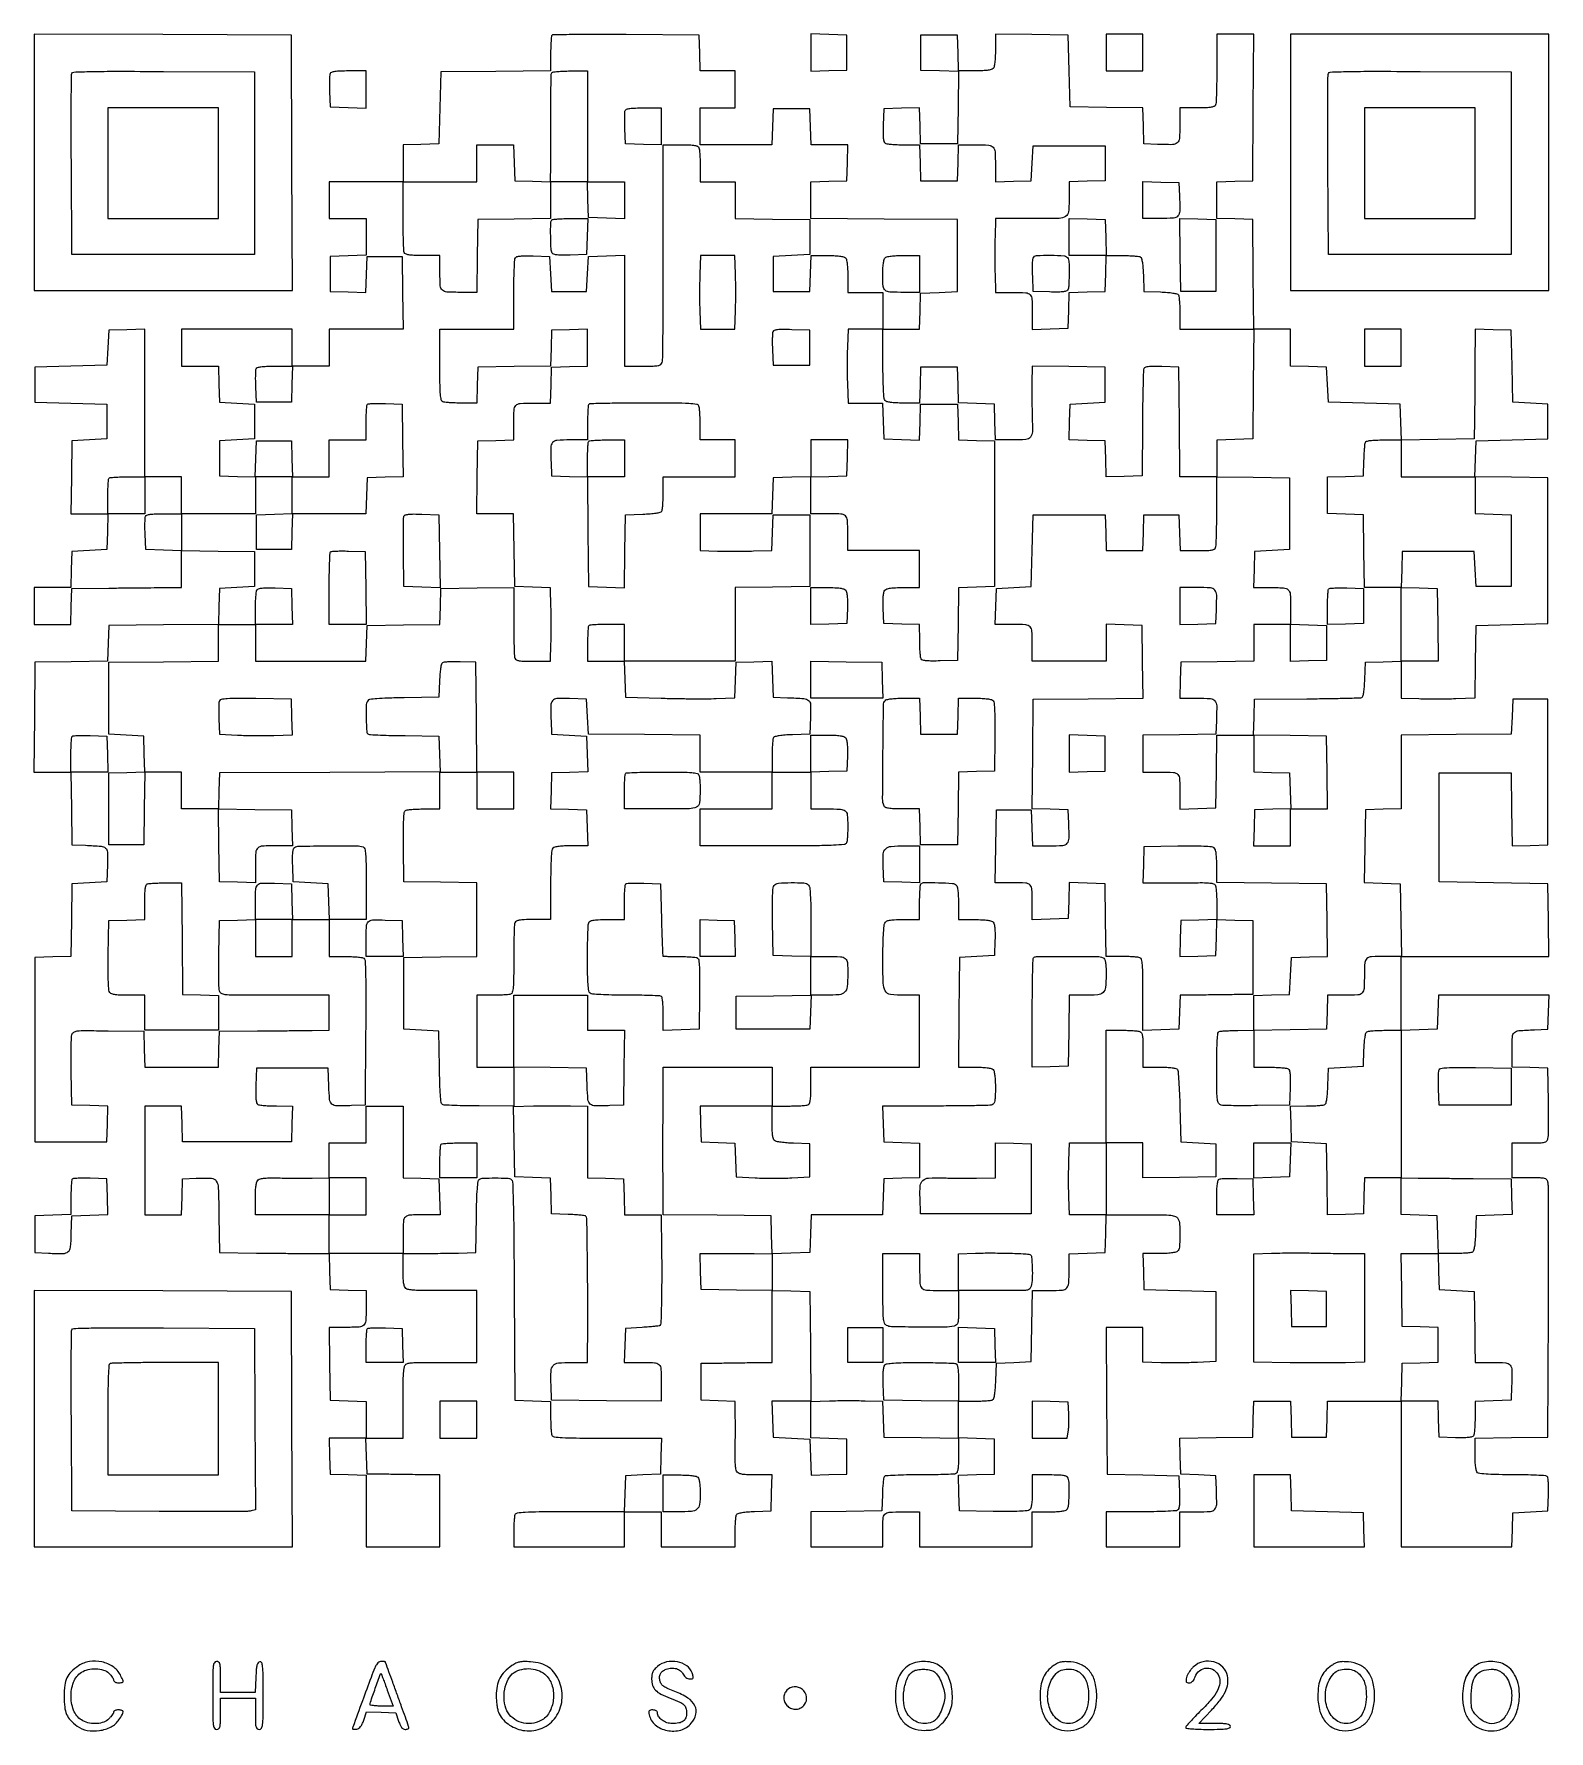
# Model space of a CAD drawing. Extents: x 156 to 936, y 95 to 969.
import ezdxf

# ---------------------------------------------------------------- set-up
doc = ezdxf.new("R2010")
doc.units = 0

msp = doc.modelspace()

# ---------------------------------------------------------------- linework, layer by layer
for points in [[(422.678518, 968.345184, 0.174187), (422.408064, 967.771427, 0.006061), (422.199315, 965.275764, 0.010657), (422.0492, 962.276956, 0.007176), (422, 958.848907), (422, 950.031147), (393.75, 949.765573), (365.5, 949.5), (365, 931), (364.5, 912.5), (355.25, 912.212474), (346, 911.924948), (346, 902.462474), (346, 893), (327, 893), (308, 893), (308, 883.5), (308, 874), (317.5, 874), (327, 874), (327, 864.537526), (327, 855.075052), (317.75, 854.787526), (308.5, 854.5), (308.5, 845.5), (308.5, 836.5), (317.711984, 836.212977), (326.923969, 835.925954), (327.211984, 845.212977), (327.5, 854.5), (336.5, 854.5), (345.5, 854.5), (345.772065, 835.75), (346.044131, 817), (327.022065, 817), (308, 817), (308, 807.5), (308, 798), (298.5, 798), (289, 798), (289, 807.5), (289, 817), (260.5, 817), (232, 817), (232, 807.5), (232, 798), (241.462474, 798), (250.924948, 798), (251.212474, 788.75), (251.5, 779.5), (260.5, 779), (269.5, 778.5), (269.5, 769.5), (269.5, 760.5), (260.5, 760), (251.5, 759.5), (251.5, 750.5), (251.5, 741.5), (260.75, 741.212474), (270, 740.924948), (270, 731.462474), (270, 722), (251, 722), (232, 722), (232, 731.5), (232, 741), (222.5, 741), (213, 741), (213, 779.037526), (213, 817.075052), (203.75, 816.787526), (194.5, 816.5), (194, 807.5), (193.5, 798.5), (175, 798), (156.5, 797.5), (156.5, 788.5), (156.5, 779.5), (175, 779), (193.5, 778.5), (193.5, 769.5), (193.5, 760.5), (184.5, 760), (175.5, 759.5), (175.227935, 740.75), (174.955869, 722), (184.515461, 722), (194.075052, 722), (193.787526, 712.75), (193.5, 703.5), (184.5, 703), (175.5, 702.5), (175.212474, 693.25), (174.924948, 684), (165.462474, 684), (156, 684), (156, 674.5), (156, 665), (165.462474, 665), (174.924948, 665), (175.212474, 674.25), (175.5, 683.5), (194.5, 683.710173, -0.000288), (202.452664, 683.793557, -0.000265), (210.635937, 683.870307, -0.000264), (217.936743, 683.931057, -0.000872), (222.75, 683.960173), (232, 684), (232, 693.522065), (232, 703.044131), (250.75, 702.772065), (269.5, 702.5), (269.5, 693.5), (269.5, 684.5), (260.5, 684), (251.5, 683.5), (251.212679, 674.26551), (250.925359, 665.03102), (222.712679, 664.76551), (194.5, 664.5), (194.212764, 655.271928), (193.925529, 646.043857), (175.212764, 645.771928), (156.5, 645.5), (156.234427, 617.25), (155.968853, 589), (165.462361, 589), (174.955869, 589), (175.227935, 570.25), (175.5, 551.5), (182.5, 551.245668, -0.008693), (190.54987, 550.812948, -0.165246), (192.839465, 549.84864, -0.207486), (193.810624, 547.761311, -0.014846), (193.788514, 541.221282), (193.5, 532.5), (184.5, 532), (175.5, 531.5), (175.228072, 512.787236), (174.956143, 494.074471), (165.728072, 493.787236), (156.5, 493.5), (156.5, 446), (156.5, 398.5), (175, 398.5), (193.5, 398.5), (193.787023, 407.711984), (194.074046, 416.923969), (184.787023, 417.211984), (175.5, 417.5), (175.214823, 434.5, -0.003203), (175.145616, 441.174752, -0.004432), (175.174963, 447.16217, -0.002813), (175.272424, 452.187423, -0.054169), (175.479589, 453.73292, -0.197394), (176.420267, 455.019677, -0.11138), (178.2794, 455.652143, -0.028101), (182.202627, 455.847996, -0.001616), (194.264765, 455.73292), (212.5, 455.5), (212.787526, 446.25), (213.075052, 437), (232, 437), (250.924948, 437), (251.212474, 446.25), (251.5, 455.5), (271, 455.666511, 0.00004), (279.10741, 455.736385, 0.000038), (287.342188, 455.808634, 0.000038), (294.615372, 455.873545, 0.000135), (299.25, 455.916511), (308, 456), (308, 465), (308, 474), (299.25, 474.095314, 0.002094), (294.629402, 474.12629, 0.00059), (287.420897, 474.135923, 0.000594), (279.272779, 474.127519, 0.000627), (271.267948, 474.099713, -0.001527), (258.530385, 474.078395, -0.026781), (254.405426, 474.305199, -0.106105), (252.453635, 474.951775, -0.202183), (251.482771, 476.254399, -0.054112), (251.274414, 477.807166, -0.002837), (251.175898, 482.834105, -0.004453), (251.145851, 488.824343, -0.003221), (251.214823, 495.5), (251.5, 512.5), (260.75, 512.787526), (270, 513.075052), (270, 503.537526), (270, 494), (279.5, 494), (289, 494), (289, 503.5), (289, 513), (298.5, 513), (308, 513), (308, 503.5), (308, 494), (316.25, 493.984687, -0.008961), (319.501908, 493.920361, -0.011986), (322.447379, 493.738479, -0.009254), (324.880253, 493.484177, -0.111194), (325.762355, 493.168035, -0.244572), (326.451367, 491.979729, -0.004895), (326.709623, 484.796571, -0.006891), (326.842783, 474.029397, -0.001398), (326.762355, 454.933347), (326.5, 417.5), (319.520917, 417.199088, -0.012739), (311.942653, 417.065605, -0.177046), (309.421808, 418.009645, -0.194277), (308.223546, 420.321238, -0.015844), (307.787398, 427.259666), (307.5, 436.5), (289, 436.5), (270.5, 436.5), (270.208654, 427.58457, 0.007874), (270.136581, 423.325344, 0.025891), (270.278743, 420.518036, 0.03736), (270.608404, 418.675579, 0.190691), (271.208654, 417.849883, 0.110589), (272.107413, 417.52683, 0.009469), (274.555128, 417.266784, 0.012148), (277.519159, 417.080958, 0.009118), (280.787526, 417.015313), (289.075052, 417), (288.787526, 407.75), (288.5, 398.5), (260.5, 398.5), (232.5, 398.5), (232.212474, 407.75), (231.924948, 417), (222.462474, 417), (213, 417), (213, 389), (213, 361), (222.462474, 361), (231.924948, 361), (232.212474, 370.25), (232.5, 379.5), (239.479083, 379.800912, -0.020449), (247.375868, 379.818265, -0.253026), (249.874462, 378.339682, -0.128108), (250.893739, 374.873171, -0.004158), (251.227984, 360.236474), (251.5, 341.5), (270.5, 341.293811, 0.000259), (278.449913, 341.211661, 0.000238), (286.624914, 341.135321, 0.000238), (293.914543, 341.074194, 0.000788), (298.712474, 341.043811), (307.924948, 341), (308.212474, 331.75), (308.5, 322.5), (317.75, 322.212474), (327, 321.924948), (327, 313.069463, -0.014911), (326.799303, 306.341017, -0.196101), (325.74396, 304.139032, -0.17455), (323.393009, 303.170009, -0.011337), (315.896147, 303), (307.955869, 303), (308.227935, 284.25), (308.5, 265.5), (317.75, 265.212474), (327, 264.924948), (327, 255.462474), (327, 246), (317.462474, 246), (307.924948, 246), (308.212474, 236.75), (308.5, 227.5), (317.75, 227.212474), (327, 226.924948), (327, 208.462474), (327, 190), (346, 190), (365, 190), (365, 208.5), (365, 227), (356.25, 227.103259, -0.000251), (352.181787, 227.153308, -0.000132), (347.132812, 227.219291, -0.000132), (341.965306, 227.289552, -0.000203), (337.5, 227.353259), (327.5, 227.5), (327.212474, 236.75), (326.924948, 246), (336.462474, 246), (346, 246), (346, 264.377555, -0.002926), (346.057077, 274.131546, -0.015847), (346.286707, 279.419848, -0.02527), (346.692815, 282.635756, -0.177306), (347.47458, 283.978903, -0.125079), (348.589189, 284.508902, -0.024523), (350.802749, 284.834299, -0.020936), (353.814653, 285.000288, -0.00977), (357.72458, 284.975462, 0.003165), (361.717686, 284.89735, 0.001862), (366.492533, 284.851957, 0.001862), (371.264977, 284.842131, 0.00318), (375.25, 284.874114), (384, 285), (384, 303.5), (384, 322), (374.75, 322.068271, 0.001682), (370.603645, 322.084925, 0.001067), (365.772901, 322.077767, 0.001072), (361.030316, 322.050452, 0.001984), (357.179025, 322.00473, -0.011128), (353.627836, 322.027515, -0.01976), (350.70906, 322.226847, -0.020842), (348.478059, 322.562614, -0.126079), (347.429025, 323.058904, -0.143081), (346.757286, 324.05388, -0.040342), (346.328036, 325.895732, -0.027785), (346.074457, 328.621298, -0.009304), (346, 332.622445), (346, 341), (355.75, 341.051866, 0.001235), (360.136501, 341.086031, 0.000769), (365.279688, 341.146698, 0.000771), (370.351665, 341.222149, 0.001399), (374.5, 341.301866), (383.5, 341.5), (383.773353, 359.955416, -0.003561), (383.964479, 368.668275, -0.012194), (384.267063, 374.324934, -0.01105), (384.657029, 378.214502, -0.224357), (385.273353, 379.190103, -0.13302), (387.356006, 379.837708, -0.009387), (393.506211, 379.949732, -0.0094), (399.655666, 379.830664, -0.132684), (401.741586, 379.180871, -0.247526), (402.434987, 377.968938, -0.002047), (402.776578, 366.697023, -0.004467), (403.057771, 350.415055, -0.000939), (403.241586, 321.946183), (403.5, 265.5), (412.75, 265.212474), (422, 264.924948), (422, 257.044262, 0.007082), (422.044388, 253.910777, 0.008933), (422.178303, 251.013877, 0.007357), (422.368953, 248.59865, 0.068336), (422.606989, 247.581787, 0.273064), (423.756252, 246.668924, 0.020692), (427.870854, 246.269591, 0.012364), (435.117937, 246.047432, 0.00148), (451.144515, 246), (479.075052, 246), (478.787526, 236.75), (478.5, 227.5), (469.5, 227), (460.5, 226.5), (460.212474, 217.25), (459.924948, 208), (432.069463, 208, 0.001485), (416.087736, 207.952549, 0.012395), (408.858972, 207.730356, 0.020774), (404.755348, 207.330803, 0.272936), (403.606989, 206.418213, 0.066985), (403.369301, 205.415001, 0.007881), (403.178303, 203.121975, 0.009324), (403.044415, 200.374534, 0.007511), (403, 197.418213), (403, 190), (431.5, 190), (460, 190), (460, 199), (460, 208), (469.5, 208), (479, 208), (479, 199), (479, 190), (498, 190), (517, 190), (517.015313, 197.75, -0.009121), (517.07711, 200.806269, -0.012155), (517.251296, 203.57771, -0.009471), (517.494844, 205.866303, -0.110752), (517.797157, 206.706033, -0.192561), (518.533237, 207.236162, -0.02067), (520.63313, 207.666992, -0.020911), (523.460658, 208.005667, -0.010674), (527.031844, 208.206033), (535.5, 208.5), (535.787526, 217.75), (536.075052, 227), (527.659971, 227, -0.009135), (523.60066, 227.074169, -0.028375), (520.875839, 227.329063, -0.042244), (519.047798, 227.765672, -0.140714), (518.037911, 228.45432, -0.126387), (517.52022, 229.550314, -0.022534), (517.190654, 231.810691, -0.020111), (517.009795, 234.846517, -0.009979), (517.012373, 238.70432, 0.002482), (517.074998, 242.702559, 0.001467), (517.112049, 247.475145, 0.001468), (517.121067, 252.239701, 0.00252), (517.096907, 256.211067), (517, 264.922134), (508.25, 265.211067), (499.5, 265.5), (499.5, 275), (499.5, 284.5), (509, 284.643608, -0.000218), (513.272687, 284.706331, -0.000136), (518.279688, 284.776284, -0.000137), (523.215497, 284.842549, -0.000248), (527.25, 284.893608), (536, 285), (536, 303.536212), (536, 322.072424), (545.75, 321.786212), (555.5, 321.5), (555.765573, 293.25), (556.031147, 265), (545.978047, 265), (535.924948, 265), (536.212474, 255.75), (536.5, 246.5), (546, 246), (555.5, 245.5), (555.788016, 236.212977), (556.076031, 226.925954), (565.288016, 227.212977), (574.5, 227.5), (574.5, 236.5), (574.5, 245.5), (565.25, 245.787526), (556, 246.075052), (556, 255.468906), (556, 264.86276), (565.52093, 265.18138, -0.004912), (569.815116, 265.282863, -0.003023), (574.87181, 265.322089, -0.003031), (579.873525, 265.300326, -0.005419), (583.983894, 265.212964), (592.925929, 264.925929), (593.212964, 255.712964), (593.5, 246.5), (612.75, 246.228407), (632, 245.956814), (632, 237.085396, -0.007083), (631.935807, 232.554361, -0.032145), (631.691749, 229.926298, -0.059769), (631.248024, 228.361207, -0.204983), (630.506166, 227.64074, -0.081706), (629.391267, 227.410838, -0.002225), (624.40274, 227.231881, -0.004554), (618.519883, 227.100667, -0.0031), (611.826267, 227.053852, 0.004215), (605.182972, 226.992569, 0.006566), (599.460743, 226.816346, 0.002406), (594.566797, 226.577675, 0.185033), (593.864492, 226.264492, 0.161389), (593.545252, 225.628768, 0.007609), (593.230169, 223.221419, 0.011873), (592.963526, 220.305251, 0.008199), (592.794391, 216.994391), (592.5, 208.5), (574.25, 208.227441), (556, 207.954883), (556, 198.977441), (556, 190), (574.5, 190), (593, 190), (593, 197.418213, -0.01257), (593.178205, 204.50542, -0.179949), (594.159562, 206.785965, -0.190034), (596.370658, 207.807402, -0.014293), (603.106989, 208), (612, 208), (612, 199), (612, 190), (641, 190), (670, 190), (670, 199), (670, 208), (678.3, 208, 0.011084), (681.828493, 208.07823, 0.020332), (684.693122, 208.322289, 0.021091), (686.860329, 208.689458, 0.144849), (687.8, 209.2, 0.177167), (688.629377, 210.986201, 0.011865), (688.974536, 216.705453, 0.01606), (688.999676, 222.379382, 0.084883), (688.393011, 225.418213, 0.192406), (687.653872, 226.217093, 0.06988), (686.154102, 226.688469, 0.034532), (683.571713, 226.937024, 0.00673), (678.893011, 227), (670, 227), (670, 218.622445, -0.009512), (669.925259, 214.694117, -0.026507), (669.674557, 211.948271, -0.036628), (669.259343, 210.067419, -0.14796), (668.618471, 209.098322, -0.151969), (667.323087, 208.56419, -0.010742), (663.372241, 208.295194, -0.01151), (657.824314, 208.16492, -0.00406), (649.868471, 208.225877), (632.5, 208.5), (632.212977, 217.711984), (631.925954, 226.923969), (641.212977, 227.211984), (650.5, 227.5), (650.5, 236.5), (650.5, 245.5), (641.25, 245.787526), (632, 246.075052), (632, 255.537526), (632, 265), (640.25, 265.015313, 0.008591), (643.498009, 265.077158, 0.011595), (646.431384, 265.251635, 0.008743), (648.855762, 265.495093, 0.112618), (649.707902, 265.798312, 0.195149), (650.24575, 266.552989, 0.020215), (650.673305, 268.737125, 0.020298), (651.008289, 271.707636, 0.009786), (651.207902, 275.532999), (651.5, 284.5), (660.5, 285), (669.5, 285.5), (669.772559, 303.75), (670.045117, 322), (678.905927, 322, 0.016806), (685.556298, 322.223601, 0.20087), (687.807845, 323.349476, 0.167752), (688.798523, 325.842548, 0.010985), (688.986345, 333.712474), (689, 340.924948), (698.25, 341.212474), (707.5, 341.5), (707.786212, 351.25), (708.072424, 361), (726.001028, 361, -0.002155), (736.960232, 360.952766, -0.023261), (741.384548, 360.708594, -0.064996), (743.720129, 360.158147, -0.181488), (744.964816, 359.065741, -0.107088), (745.817478, 356.078409, -0.018612), (745.979465, 350.178425, -0.015314), (745.740238, 344.259859, -0.180517), (744.8, 342.2, -0.145015), (743.858679, 341.688958, -0.021051), (741.684979, 341.321964, -0.020283), (738.809501, 341.078116, -0.01101), (735.262474, 341), (726.924948, 341), (727.212474, 331.75), (727.5, 322.5), (746, 322), (764.5, 321.5), (764.5, 303.5), (764.5, 285.5), (755, 285, -0.006705), (750.692462, 284.831176, -0.004022), (745.573437, 284.74047, -0.004027), (740.478127, 284.732216, -0.007), (736.25, 284.81862), (727, 285.13724), (727, 294.06862), (727, 303), (717.487975, 303), (707.97595, 303), (708.237975, 265.25), (708.5, 227.5), (727, 227), (745.5, 226.5), (745.793098, 218.085653, -0.008519), (745.864234, 214.085459, -0.027159), (745.721251, 211.4185, -0.039341), (745.389362, 209.659703, -0.187221), (744.793098, 208.850966, -0.128063), (743.767033, 208.521621, -0.002999), (738.665785, 208.267102, -0.006444), (732.645645, 208.080621, -0.004304), (725.75, 208.015313), (708, 208), (708, 199), (708, 190), (727, 190), (746, 190), (746, 199), (746, 208), (754.980948, 208, 0.01682), (761.732324, 208.227183, 0.202101), (764.009281, 209.372662, 0.176722), (764.941866, 211.88044, 0.012322), (764.800912, 219.520917), (764.5, 226.5), (755.5, 227), (746.5, 227.5), (746.212768, 236.727798), (745.925536, 245.955596), (764.712768, 246.227798), (783.5, 246.5), (783.787526, 255.75), (784.075052, 265), (793.5, 265), (802.924948, 265), (803.212474, 255.75), (803.5, 246.5), (812.5, 246.5), (821.5, 246.5), (821.787526, 255.75), (822.075052, 265), (841.037526, 265), (860, 265), (860, 227.5), (860, 190), (888.461067, 190), (916.922134, 190), (917.211067, 198.75), (917.5, 207.5), (926.5, 208), (935.5, 208.5), (935.792979, 216.907021, 0.010281), (935.839885, 220.193128, 0.014674), (935.735951, 223.108424, 0.010537), (935.52991, 225.49676, 0.171211), (935.187424, 226.212576, 0.182454), (934.388173, 226.573784, 0.003241), (929.600525, 226.847166, 0.007661), (923.956347, 227.046125, 0.004979), (917.429967, 227.111111, -0.004777), (910.294868, 227.179281, -0.009906), (904.729499, 227.395995, -0.006875), (900.430242, 227.708157, -0.152796), (899.285523, 228.178, -0.157712), (898.707951, 229.088633, -0.029204), (898.320385, 231.061396, -0.023875), (898.075369, 233.843104, -0.010029), (898, 237.600379), (898, 245.955869), (916.75, 246.227935), (935.5, 246.5), (935.773353, 311, 0.0008), (935.838997, 335.887072, 0.001267), (935.807077, 357.214063, 0.00027), (935.721383, 375.962205, 0.057926), (935.504301, 377.75, 0.122696), (934.850316, 379.003959, 0.154689), (933.732751, 379.672269, 0.053344), (931.549255, 379.947567, 0.004708), (925.980948, 380), (917, 380), (917, 389), (917, 398), (925.980948, 398, 0.004723), (931.546285, 398.052569, 0.05326), (933.733241, 398.32806, 0.153853), (934.855448, 398.996239, 0.122337), (935.516124, 400.25, 0.054093), (935.724896, 401.805286, 0.002845), (935.823778, 406.832812, 0.00446), (935.854068, 412.824029, 0.003227), (935.785177, 419.5), (935.5, 436.5), (926.25, 436.787526), (917, 437.075052), (917, 446.018474, -0.014194), (917.190094, 452.713321, -0.199365), (918.215838, 454.834916, -0.165063), (920.527107, 455.811311, -0.009054), (928.5, 456.245668), (935.5, 456.5), (935.788933, 465.25), (936.077866, 474), (927.788933, 474.065134, 0.000906), (916.804713, 474.131539, 0.000875), (905.692532, 474.159122, 0.000916), (895.575475, 474.147996, 0.001976), (887.788933, 474.094396), (879.077866, 474), (878.788933, 465.25), (878.5, 456.5), (869.25, 456.212474), (860, 455.924948), (860, 474.962474), (860, 494), (898.022065, 494), (936.044131, 494), (935.772065, 512.75), (935.5, 531.5), (907.5, 532), (879.5, 532.5), (879.5, 560.5), (879.5, 588.5), (898, 588.5), (916.5, 588.5), (916.772202, 569.712768), (917.044404, 550.925536), (926.272202, 551.212768), (935.5, 551.5), (935.5, 589), (935.5, 626.5), (926.5, 626.5), (917.5, 626.5), (917, 617.5), (916.5, 608.5), (888.25, 608.234427), (860, 607.968853), (860, 589.021953), (860, 570.075052), (850.75, 569.787526), (841.5, 569.5), (841.228074, 550.787816), (840.956148, 532.075632), (850.228074, 531.787816), (859.5, 531.5), (859.772065, 512.75), (860.044131, 494), (852.103853, 494, 0.010676), (844.684058, 493.841552, 0.161326), (842.305251, 492.939094, 0.205904), (841.224373, 490.873861, 0.019011), (841, 484.974799, -0.011616), (840.828179, 477.579887, -0.175745), (839.856847, 475.246107, -0.194734), (837.654189, 474.198876, -0.014789), (830.931944, 474), (822.077866, 474), (821.788933, 465.25), (821.5, 456.5), (802.75, 456.227935), (784, 455.955869), (784, 464.940409), (784, 473.924948), (793.25, 474.212474), (802.5, 474.5), (803, 484), (803.5, 493.5), (812.771926, 493.787816), (822.043852, 494.075632), (821.771926, 512.787816), (821.5, 531.5), (793.25, 531.765573), (765, 532.031147), (765, 540.393129, 0.00954), (764.925205, 544.313039, 0.026538), (764.674417, 547.054664, 0.036656), (764.259132, 548.933264, 0.147872), (763.618471, 549.901678, 0.151969), (762.323087, 550.43581, 0.010742), (758.372241, 550.704806, 0.01151), (752.824314, 550.83508, 0.00406), (744.868471, 550.774123), (727.5, 550.5), (727.212474, 541.25), (726.924948, 532), (736.212474, 531.903093, 0.002372), (740.412753, 531.879196, 0.001439), (745.382332, 531.8888, 0.001441), (750.313859, 531.926738, 0.002541), (754.386953, 531.990516, -0.00795), (758.663692, 532.011215, -0.026717), (761.456721, 531.830869, -0.039647), (763.277935, 531.467082, -0.18441), (764.12164, 530.837423, -0.109127), (764.455539, 529.915695, -0.010007), (764.724851, 527.480454, -0.012554), (764.916934, 524.530439, -0.009513), (764.984687, 521.287526), (765, 513.075052), (755.75, 512.787526), (746.5, 512.5), (746.211971, 503.211971), (745.923942, 493.923942), (755.211971, 494.211971), (764.5, 494.5), (764.788016, 503.787023), (765.076031, 513.074046), (774.288016, 512.787023), (783.5, 512.5), (783.5, 493.5), (783.5, 474.5), (774, 474.356392, -0.000274), (769.695265, 474.293679, -0.000165), (764.584874, 474.223716, -0.000165), (759.501922, 474.157478, -0.000288), (755.288933, 474.106392), (746.077866, 474), (745.788933, 465.25), (745.5, 456.5), (736.25, 456.212474), (727, 455.924948), (727, 474.355485, 0.002466), (726.948949, 484.708313, 0.018261), (726.72031, 489.634487, 0.036185), (726.288709, 492.39242, 0.249177), (725.418213, 493.393011, 0.068379), (724.400909, 493.631058, 0.007341), (721.981582, 493.821697, 0.00892), (719.079686, 493.955613, 0.007069), (715.940278, 494), (708.044131, 494), (707.772065, 512.75), (707.5, 531.5), (698.288016, 531.787023), (689.076031, 532.074046), (688.788016, 522.787023), (688.5, 513.5), (679.25, 513.212474), (670, 512.924948), (670, 520.880687, 0.011345), (669.829519, 528.393498, 0.175121), (668.857023, 530.745281, 0.195701), (666.647444, 531.80026, 0.014735), (659.870946, 532), (650.955869, 532), (651.227935, 550.75), (651.5, 569.5), (660.5, 569.5), (669.5, 569.5), (669.787526, 560.25), (670.075052, 551), (679.018474, 551, 0.016964), (685.739673, 551.228106, 0.202443), (688.011851, 552.374694, 0.176255), (688.942101, 554.883746, 0.012303), (688.800912, 562.520917), (688.5, 569.5), (679.234491, 569.787731), (669.968982, 570.075462), (670.234491, 598.287731), (670.5, 626.5), (698.772008, 626.765611), (727.044016, 627.031221), (726.772008, 645.765611), (726.5, 664.5), (717.25, 664.787526), (708, 665.075052), (708, 655.537526), (708, 646), (689, 646), (670, 646), (670, 653.918213, 0.011435), (669.828811, 661.402343, 0.175657), (668.85465, 663.748828, 0.195156), (666.642834, 664.801097, 0.014649), (659.855485, 665), (650.924948, 665), (651.212474, 674.25), (651.5, 683.5), (660.5, 684), (669.5, 684.5), (670, 703), (670.5, 721.5), (689, 721.5), (707.5, 721.5), (707.787526, 712.25), (708.075052, 703), (717.5, 703), (726.924948, 703), (727.212474, 712.25), (727.5, 721.5), (736.5, 721.5), (745.5, 721.5), (745.787526, 712.25), (746.075052, 703), (754.930537, 703, 0.006773), (759.587052, 703.063076, 0.03465), (762.160133, 703.311792, 0.070053), (763.655249, 703.783328, 0.192061), (764.393011, 704.581787, 0.081416), (764.635779, 705.75566, 0.002391), (764.821697, 710.822006, 0.004735), (764.955952, 716.806583, 0.00324), (765, 723.603853), (765, 741.044131), (783.75, 740.772065), (802.5, 740.5), (802.5, 722), (802.5, 703.5), (793.5, 703), (784.5, 702.5), (784.212474, 693.25), (783.924948, 684), (791.880687, 684, -0.01133), (799.392119, 683.829774, -0.174856), (801.744352, 682.858669, -0.19591), (802.799825, 680.651936, -0.014805), (803, 673.893011), (803, 665), (793.5, 665), (784, 665), (784, 655.522065), (784, 646.044131), (765.25, 645.772065), (746.5, 645.5), (746.212474, 636.25), (745.924948, 627), (754.943422, 627, -0.016678), (761.724982, 626.773732, -0.201759), (764.006711, 625.629356, -0.177188), (764.941627, 623.122836, -0.012342), (764.800912, 615.479083), (764.5, 608.5), (745.75, 608.227935), (727, 607.955869), (727, 598.477935), (727, 589), (735.893011, 589, -0.014805), (742.651936, 588.799825, -0.19591), (744.858669, 587.744352, -0.174856), (745.829774, 585.392119, -0.01133), (746, 577.880687), (746, 569.924948), (755.25, 570.212474), (764.5, 570.5), (764.772065, 589.25), (765.044131, 608), (774.522065, 608), (784, 608), (784, 598.537526), (784, 589.075052), (793.25, 588.787526), (802.5, 588.5), (802.787023, 579.288016), (803.074046, 570.076031), (793.787023, 569.788016), (784.5, 569.5), (784.212474, 560.25), (783.924948, 551), (793.462474, 551), (803, 551), (803, 560.5), (803, 570), (812.522065, 570), (822.044131, 570), (821.772065, 588.75), (821.5, 607.5), (802.712768, 607.772202), (783.925536, 608.044404), (784.212768, 617.272202), (784.5, 626.5), (811.422845, 626.709338, 0.00168), (821.835052, 626.825279, 0.002609), (830.81532, 627.002318, 0.000771), (838.612329, 627.208768, 0.084801), (839.633233, 627.412753, 0.231355), (840.239826, 628.064304, 0.031715), (840.678322, 629.923977, 0.025), (841.007859, 632.699783, 0.008816), (841.210388, 636.703415), (841.5, 645.5), (850.75, 645.787526), (860, 646.075052), (860, 636.575052), (860, 627.075052), (869.075991, 626.787526, 0.005354), (873.264137, 626.699727, 0.002937), (878.394677, 626.677269, 0.002927), (883.603656, 626.715565, 0.004672), (888.054168, 626.815944), (897.956354, 627.131889), (898.228177, 645.815944), (898.5, 664.5), (917, 665), (935.5, 665.5), (935.5, 703), (935.5, 740.5), (916.712768, 740.772202), (897.925536, 741.044404), (898.212768, 750.272202), (898.5, 759.5), (917, 760), (935.5, 760.5), (935.5, 769.5), (935.5, 778.5), (926.5, 779), (917.5, 779.5), (917, 798), (916.5, 816.5), (907.25, 816.787526), (898, 817.075052), (897.920976, 798.287526, -0.000609), (897.878178, 790.397897, -0.000549), (897.814941, 782.228211, -0.000549), (897.742156, 774.903415, -0.00174), (897.670976, 770), (897.5, 760.5), (878.787816, 760.228074), (860.075632, 759.956148), (859.787816, 769.228074), (859.5, 778.5), (841, 779), (822.5, 779.5), (822, 788.5), (821.5, 797.5), (812.25, 797.787526), (803, 798.075052), (803, 807.537526), (803, 817), (793.515573, 817), (784.031147, 817), (783.765573, 845.25), (783.5, 873.5), (774.25, 873.787526), (765, 874.075052), (765, 883.5), (765, 892.924948), (774.25, 893.212474), (783.5, 893.5), (783.762025, 931.25), (784.02405, 969), (774.512025, 969), (765, 969), (765, 951.581787, -0.003244), (764.955951, 944.792976, -0.00474), (764.821697, 938.815525, -0.002396), (764.635772, 933.755458, -0.081401), (764.393011, 932.581787, -0.192406), (763.653872, 931.782907, -0.06988), (762.154102, 931.311531, -0.034532), (759.571713, 931.062976, -0.00673), (754.893011, 931), (746, 931), (746, 922.019052, -0.01682), (745.772817, 915.267676, -0.202101), (744.627338, 912.990719, -0.176722), (742.11956, 912.058134, -0.012322), (734.479083, 912.199088), (727.5, 912.5), (727.212764, 921.728072), (726.925529, 930.956143), (708.212764, 931.228072), (689.5, 931.5), (689, 950), (688.5, 968.5), (669.75, 968.772065), (651, 969.044131), (651, 960.722065, -0.011041), (650.921837, 957.182675, -0.020303), (650.677903, 954.311666, -0.021068), (650.310837, 952.140642, -0.144947), (649.8, 951.2, -0.144682), (648.861987, 950.689961, -0.021131), (646.701269, 950.322617, -0.02038), (643.847487, 950.078344, -0.011159), (640.337526, 950), (632.075052, 950), (631.787526, 959.25), (631.5, 968.5), (622, 968.5), (612.5, 968.5), (612.5, 959.5), (612.5, 950.5), (622.271931, 950.213523), (632.043862, 949.927047), (631.771931, 931.213523), (631.5, 912.5), (622, 912.5), (612.5, 912.5), (612.211984, 921.787023), (611.923969, 931.074046), (602.711984, 930.787023), (593.5, 930.5), (593.206902, 922.085653, 0.008519), (593.135766, 918.085459, 0.027159), (593.278749, 915.4185, 0.039341), (593.610638, 913.659703, 0.187221), (594.206902, 912.850966, 0.110258), (595.104817, 912.527569, 0.009596), (597.532567, 912.267102, 0.012245), (600.472742, 912.081044, 0.009211), (603.712474, 912.015313), (611.924948, 912), (612.212474, 902.75), (612.5, 893.5), (622, 893.5), (631.5, 893.5), (631.787526, 902.75), (632.075052, 912), (640.930537, 912, -0.014926), (647.659578, 911.79908, -0.196265), (649.861468, 910.742763, -0.174406), (650.830207, 908.389753, -0.011304), (651, 900.880687), (651, 892.924948), (660.25, 893.212474), (669.5, 893.5), (670, 902.5), (670.5, 911.5), (689, 911.5), (707.5, 911.5), (707.5, 902.5), (707.5, 893.5), (698.25, 893.212474), (689, 892.924948), (688.986345, 885.712474, -0.018105), (688.675345, 877.553446, -0.243757), (687.154863, 875.0873, -0.131557), (683.775318, 874.120975, -0.004223), (669.451989, 874), (651.13724, 874), (650.81862, 864.5, 0.005281), (650.719285, 860.17526, 0.003101), (650.687189, 855, 0.003101), (650.719285, 849.82474, 0.005281), (650.81862, 845.5), (651.13724, 836), (659.961631, 836, -0.015027), (666.665914, 835.798459, -0.196559), (668.863787, 834.741438, -0.174031), (669.830565, 832.387773, -0.011284), (670, 824.880687), (670, 816.924948), (679.25, 817.212474), (688.5, 817.5), (688.787036, 826.712964), (689.074071, 835.925929), (698.287036, 836.212964), (707.5, 836.5), (707.787526, 845.75), (708.075052, 855), (716.287526, 854.984687, -0.008617), (719.521021, 854.922925, -0.011623), (722.441858, 854.748704, -0.008778), (724.855751, 854.505585, -0.112531), (725.706033, 854.202843, -0.192561), (726.236162, 853.466763, -0.02067), (726.666992, 851.36687, -0.020911), (727.005667, 848.539342, -0.010674), (727.206033, 844.968156), (727.5, 836.5), (735.968156, 836.206033, -0.010674), (739.539342, 836.005667, -0.020911), (742.36687, 835.666992, -0.02067), (744.466763, 835.236162, -0.192561), (745.202843, 834.706033, -0.112667), (745.505619, 833.854929, -0.008725), (745.748704, 831.430835, -0.011582), (745.922928, 828.497876, -0.008579), (745.984687, 825.25), (746, 817), (765.015573, 817), (784.031147, 817), (783.765573, 788.75), (783.5, 760.5), (774.25, 760.212474), (765, 759.924948), (765, 750.462474), (765, 741), (755.515573, 741), (746.031147, 741), (745.765573, 769.25), (745.5, 797.5), (736.733647, 797.789171, 0.007164), (732.357757, 797.870781, 0.029945), (729.728564, 797.724574, 0.051905), (728.128367, 797.368182, 0.224021), (727.442985, 796.712016, 0.084461), (727.226758, 795.633634, 0.000859), (727.011199, 787.838462, 0.002756), (726.827473, 778.840531, 0.001782), (726.709338, 768.422845), (726.5, 741.5), (717.288016, 741.212977), (708.076031, 740.925954), (707.788016, 750.212977), (707.5, 759.5), (698.212977, 759.788016), (688.925954, 760.076031), (689.212977, 769.288016), (689.5, 778.5), (698.5, 779), (707.5, 779.5), (707.5, 788.5), (707.5, 797.5), (688.75, 797.772065), (670, 798.044131), (669.842803, 789.272065, 0.003723), (669.801446, 785.323164, 0.002312), (669.808848, 780.68831, 0.002319), (669.858517, 776.11434, 0.004189), (669.947956, 772.368989, -0.011404), (670.025553, 764.154941, -0.167912), (669.06001, 761.477296, -0.207256), (666.724868, 760.251876, -0.018638), (659.970138, 760), (651.075052, 760), (650.787526, 769.25), (650.5, 778.5), (641.287036, 778.787036), (632.074071, 779.074071), (631.787036, 788.287036), (631.5, 797.5), (622, 797.5), (612.5, 797.5), (612.212474, 788.25), (611.924948, 779), (603.584919, 779, -0.010095), (599.847911, 779.075455, -0.023703), (597.067456, 779.320133, -0.028695), (595.089275, 779.705797, -0.158342), (594.183795, 780.27854, -0.15395), (593.715278, 781.427395, -0.006257), (593.401667, 785.951528, -0.009408), (593.180481, 791.787933, -0.004522), (593.105428, 799.27854), (593.088155, 817), (602.506551, 817), (611.924948, 817), (612.212474, 826.25), (612.5, 835.5), (622, 836), (631.5, 836.5), (631.5, 855), (631.5, 873.5), (593.75, 873.762025), (556, 874.02405), (556, 883.474499), (556, 892.924948), (565.25, 893.212474), (574.5, 893.5), (574.787526, 902.75), (575.075052, 912), (565.575052, 912), (556.075052, 912), (555.787526, 921.25), (555.5, 930.5), (546, 930.5), (536.5, 930.5), (536.212474, 921.25), (535.924948, 912), (517.462474, 912), (499, 912), (499, 921.5), (499, 931), (508, 931), (517, 931), (517, 940.5), (517, 950), (508.037526, 950), (499.075052, 950), (498.787526, 959.25), (498.5, 968.5), (460.928518, 968.761851, 0.001702), (446.475308, 968.813373, 0.002763), (434.194344, 968.747469, 0.000432), (423.329691, 968.619736, 0.195635)], [(269.5, 902.5), (269.5, 855.5), (222.5, 855.5), (175.5, 855.5), (175.239372, 901.5, -0.000997), (175.174287, 919.225103, -0.001596), (175.197198, 934.357597, -0.000282), (175.267665, 947.72814, -0.090314), (175.461789, 948.759906, -0.301449), (176.45055, 949.464468, -0.003096), (185.402033, 949.70934, -0.005599), (198.68089, 949.841585, -0.001079), (222.722417, 949.759906), (269.5, 949.5)], [(308.423642, 948.661609, 0.079281), (308.235027, 947.7687, 0.006579), (308.147568, 945.392336, 0.008656), (308.129541, 942.539392, 0.006569), (308.205027, 939.411609), (308.5, 931.5), (317.75, 931.212474), (327, 930.924948), (327, 940.462474), (327, 950), (317.968615, 950, 0.007593), (313.620517, 949.933967, 0.027242), (310.854544, 949.698735, 0.041413), (309.106941, 949.304101, 0.228749)], [(441, 921.5), (441, 893), (450.5, 893), (460, 893), (460, 883.462474), (460, 873.924948), (450.75, 874.212474), (441.5, 874.5), (441.212474, 883.75), (440.924948, 893), (431.462474, 893), (422, 893), (422, 883.522065), (422, 874.044131), (403.25, 873.772065), (384.5, 873.5), (384.227935, 854.75), (383.955869, 836), (376.059722, 836, -0.011457), (368.595345, 836.171064, -0.175414), (366.25104, 837.14327, -0.195276), (365.199323, 839.350385, -0.014747), (365, 846.106989), (365, 855), (356.106989, 855, -0.007025), (351.550325, 855.064026, -0.032316), (348.921625, 855.308432, -0.060636), (347.360628, 855.754673, -0.203965), (346.637558, 856.502126, -0.081908), (346.406473, 857.625041, -0.002182), (346.227954, 862.703004, -0.004508), (346.097686, 868.688392, -0.003064), (346.052605, 875.502126), (346.044072, 893), (365.022036, 893), (384, 893), (384, 902.5), (384, 912), (393.462474, 912), (402.924948, 912), (403.212474, 902.75), (403.5, 893.5), (412.75, 893.212474), (422, 892.924948), (422.095222, 901.712474, 0.002042), (422.126386, 906.328755, 0.00059), (422.136976, 913.458531, 0.000594), (422.129884, 921.49431, 0.000633), (422.103646, 929.359122, -0.002748), (422.110165, 936.651964, -0.004272), (422.204082, 942.940072, -0.001367), (422.346501, 948.372128, -0.131914), (422.567441, 949.109122, -0.225907), (423.116549, 949.463308, -0.008732), (425.582711, 949.738304, -0.01409), (428.592793, 949.935469, -0.009308), (432.059017, 950), (441, 950)], [(916.5, 902.5), (916.5, 855.5), (869.5, 855.5), (822.5, 855.5), (822.239372, 901.5, -0.000997), (822.174287, 919.225103, -0.001596), (822.197198, 934.357597, -0.000282), (822.267665, 947.72814, -0.090314), (822.461789, 948.759906, -0.301449), (823.45055, 949.464468, -0.003096), (832.402033, 949.70934, -0.005599), (845.68089, 949.841585, -0.001079), (869.722417, 949.759906), (916.5, 949.5)], [(479, 921.462474), (479, 911.924948), (469.75, 912.212474), (460.5, 912.5), (460.205027, 920.411609, -0.006569), (460.129541, 923.539392, -0.008656), (460.147568, 926.392336, -0.006579), (460.235027, 928.7687, -0.079281), (460.423642, 929.661609, -0.228749), (461.106941, 930.304101, -0.041413), (462.854544, 930.698735, -0.027242), (465.620517, 930.933967, -0.007593), (469.968615, 931), (479, 931)], [(498.393011, 910.418213, -0.06844), (498.631074, 909.400281, -0.007317), (498.821697, 906.9751, -0.008902), (498.955615, 904.066073, -0.00705), (499, 900.918213), (499, 893), (508, 893), (517, 893), (517, 883.521593), (517, 874.043186), (536.25, 873.771593), (555.5, 873.5), (555.5, 864.5), (555.5, 855.5), (546, 855), (536.5, 854.5), (536.5, 845.5), (536.5, 836.5), (546, 836.5), (555.5, 836.5), (555.787526, 845.75), (556.075052, 855), (564.337526, 855, -0.011159), (567.847487, 854.921656, -0.02038), (570.701269, 854.677383, -0.021131), (572.861987, 854.310039, -0.144682), (573.8, 853.8, -0.144849), (574.310542, 852.860329, -0.021091), (574.677711, 850.693122, -0.020332), (574.92177, 847.828493, -0.011084), (575, 844.3), (575, 836), (584, 836), (593, 836), (593, 826.5), (593, 817), (584.070969, 817), (575.141938, 817), (574.820969, 807.895415, 0.005644), (574.720383, 803.696635, 0.003106), (574.687231, 798.558523, 0.003096), (574.718259, 793.345316, 0.004955), (574.816413, 788.895415), (575.132827, 779), (584.028888, 779), (592.924948, 779), (593.212474, 769.75), (593.5, 760.5), (602.711984, 760.212977), (611.923969, 759.925954), (612.211984, 769.212977), (612.5, 778.5), (622, 778.5), (631.5, 778.5), (631.787036, 769.287036), (632.074071, 760.074071), (641.287036, 759.787036), (650.5, 759.5), (650.5, 722), (650.5, 684.5), (641.271928, 684.212764), (632.043857, 683.925529), (631.771928, 665.212764), (631.5, 646.5), (622.58457, 646.208654, -0.007874), (618.325344, 646.136581, -0.025891), (615.518036, 646.278743, -0.03736), (613.675579, 646.608404, -0.190691), (612.849883, 647.208654, -0.110303), (612.526902, 648.105622, -0.00958), (612.266784, 650.533081, -0.012233), (612.080964, 653.472868, -0.009199), (612.015313, 656.712474), (612, 664.924948), (602.75, 665.212474), (593.5, 665.5), (593.206229, 673.344796, -0.01153), (593.157498, 676.735348, -0.021342), (593.298867, 679.485252, -0.023545), (593.594776, 681.568167, -0.126804), (594.078674, 682.594796, -0.145524), (595.060853, 683.251072, -0.03848), (596.921657, 683.673265, -0.027148), (599.657348, 683.9254, -0.009406), (603.622445, 684), (612, 684), (612, 693.5), (612, 703), (593.5, 703), (575, 703), (575, 711.893011, 0.014768), (574.800362, 718.650479, 0.195511), (573.747254, 720.85745, 0.175208), (571.400012, 721.829247, 0.01141), (563.918213, 722), (556, 722), (556, 731.536212), (556, 741.072424), (546.25, 740.786212), (536.5, 740.5), (536.212474, 731.25), (535.924948, 722), (517.462474, 722), (499, 722), (499, 712.537526), (499, 703.075052), (507.97907, 702.787526, 0.005383), (512.101282, 702.699934, 0.00303), (517.106551, 702.677803, 0.003023), (522.159807, 702.716628, 0.004941), (526.442441, 702.81776), (535.926742, 703.13552), (536.213371, 712.31776), (536.5, 721.5), (546, 721.5), (555.5, 721.5), (555.5, 703), (555.5, 684.5), (536.25, 684.228407), (517, 683.956814), (517, 664.978407), (517, 646), (488.462474, 646), (459.924948, 646), (460.212474, 636.75), (460.5, 627.5), (479, 627, 0.002728), (486.795154, 626.831882, 0.002412), (494.918928, 626.740217, 0.002422), (502.239434, 626.728392, 0.007368), (507.213371, 626.81776), (516.926742, 627.13552), (517.213371, 636.31776), (517.5, 645.5), (526.711984, 645.787023), (535.923969, 646.074046), (536.211984, 636.787023), (536.5, 627.5), (544, 627.24697, -0.008062), (552.439007, 626.825952, -0.161069), (554.798383, 625.868873, -0.21244), (555.802761, 623.775657, -0.015449), (555.788514, 617.221282), (555.5, 608.5), (546.532999, 608.207902, 0.009786), (542.707636, 608.008289, 0.020298), (539.737125, 607.673305, 0.020215), (537.552989, 607.24575, 0.195149), (536.798312, 606.707902, 0.112618), (536.495093, 605.855762, 0.008743), (536.251635, 603.431384, 0.011595), (536.077158, 600.498009, 0.008591), (536.015313, 597.25), (536, 589), (546, 589), (556, 589), (556, 598.5), (556, 608), (564.377555, 608, -0.009406), (568.342652, 607.9254, -0.027148), (571.078343, 607.673265, -0.03848), (572.939147, 607.251072, -0.145524), (573.921326, 606.594796, -0.126804), (574.405224, 605.568167, -0.023545), (574.701133, 603.485252, -0.021342), (574.842502, 600.735348, -0.01153), (574.793771, 597.344796), (574.5, 589.5), (565.25, 589.212474), (556, 588.924948), (556, 579.462474), (556, 570), (563.918213, 570, -0.010435), (571.274938, 569.846455, -0.154717), (573.668924, 568.976005, -0.210194), (574.762257, 566.978013, -0.02159), (575, 561.474799, -0.007618), (574.955578, 558.55946, -0.009419), (574.821697, 555.846597, -0.008009), (574.630616, 553.581709, -0.066654), (574.393011, 552.581787, -0.284906), (573.15232, 551.640009, -0.013145), (567.631708, 551.264634, -0.009347), (558.076001, 551.045691, -0.001054), (536.393011, 551), (499, 551), (499, 560.5), (499, 570), (517.5, 570), (536, 570), (536, 579.5), (536, 589), (517.5, 589), (499, 589), (499, 598.484665), (499, 607.969329), (470.25, 608.234665), (441.5, 608.5), (441, 617.5), (440.5, 626.5), (431.778718, 626.788514, 0.017872), (425.215167, 626.770984, 0.210428), (422.972515, 625.678754, 0.176334), (422.050889, 623.182645, 0.011928), (422.199088, 615.479083), (422.5, 608.5), (431.5, 608), (440.5, 607.5), (440.787023, 598.288016), (441.074046, 589.076031), (431.787023, 588.788016), (422.5, 588.5), (422.212977, 579.288016), (421.925954, 570.076031), (431.212977, 569.788016), (440.5, 569.5), (440.787526, 560.25), (441.075052, 551), (432.737526, 551, 0.01101), (429.190499, 550.921884, 0.020283), (426.315021, 550.678036, 0.021051), (424.141321, 550.311042, 0.145015), (423.2, 549.8, 0.17093), (422.619714, 548.588868, 0.011288), (422.283708, 544.675375, 0.011908), (422.063952, 539.080768, 0.003861), (422, 530.8), (422, 513), (413.106989, 513, 0.00673), (408.428287, 512.937024, 0.034532), (405.845898, 512.688469, 0.06988), (404.346128, 512.217093, 0.192406), (403.606989, 511.418213, 0.081332), (403.364262, 510.245528, 0.00242), (403.178303, 505.215903, 0.004765), (403.044051, 499.272999, 0.003264), (403, 492.525201, -0.002672), (402.948251, 482.840136, -0.019343), (402.718391, 478.18787, -0.038952), (402.282401, 475.584226, -0.244878), (401.418213, 474.606989, -0.06844), (400.400281, 474.368926, -0.007317), (397.9751, 474.178303, -0.008902), (395.066073, 474.044385, -0.00705), (391.918213, 474), (384, 474), (384, 455.5), (384, 437), (393.5, 437), (403, 437), (403, 455.5), (403, 474), (422, 474), (441, 474), (441, 465), (441, 456), (450.521593, 456), (460.043186, 456), (459.771593, 436.75), (459.5, 417.5), (452.520917, 417.199088, -0.012739), (444.942653, 417.065605, -0.177046), (442.421808, 418.009645, -0.194277), (441.223546, 420.321238, -0.015844), (440.787398, 427.259666), (440.5, 436.5), (421.75, 436.772065), (403, 437.044131), (403, 426.926262), (403, 416.808392), (413.25, 417.01945, -0.002343), (417.811544, 417.091993, -0.001543), (423.059375, 417.134653, -0.001553), (428.165054, 417.144542, -0.003001), (432.25, 417.115253), (441, 417), (441, 398.537526), (441, 380.075052), (450.25, 379.787526), (459.5, 379.5), (459.787526, 370.25), (460.075052, 361), (469.537526, 361), (479, 361), (479.144302, 342.75, -0.002609), (479.184594, 327.759793, -0.004729), (479.037568, 315.496111, -0.001389), (478.786874, 305.148622, -0.184118), (478.313171, 304, -0.174973), (477.890326, 303.785719, -0.003412), (475.433514, 303.5, -0.007763), (472.52849, 303.227803, -0.005075), (469.171191, 303), (460.5, 302.5), (460.211067, 293.75), (459.922134, 285), (467.87928, 285, -0.011684), (475.421865, 284.823722, -0.180874), (477.764981, 283.820304, -0.191063), (478.809395, 281.547392, -0.01329), (479, 274.377438), (479, 264.968853), (450.75, 265.234427), (422.5, 265.5), (422.20816, 273.237562, -0.018844), (422.208052, 280.460565, -0.172387), (423.352754, 283.33413, -0.190869), (425.994172, 284.686158, -0.023977), (432.535184, 285), (441, 285), (441.061264, 293.75, 0.002369), (441.112289, 316.285203, 0.002586), (440.944984, 338.170543, 0.000315), (440.66333, 359.116618, 0.195257), (440.20973, 360.19027, 0.163565), (439.610981, 360.487769, 0.006786), (437.205333, 360.785917, 0.01115), (434.301404, 361.04048, 0.007624), (430.994391, 361.205609), (422.5, 361.5), (422.212964, 370.712964), (421.925929, 379.925929), (412.712964, 380.212964), (403.5, 380.5), (403.227441, 398.75), (402.954883, 417), (385.227441, 417.015313, -0.004095), (378.345098, 417.077625, -0.006163), (372.347108, 417.255038, -0.002752), (367.253043, 417.496687, -0.128972), (366.273353, 417.809897, -0.224357), (365.657029, 418.785498, -0.01105), (365.267063, 422.675066, -0.012194), (364.964479, 428.331725, -0.003561), (364.773353, 437.044584), (364.5, 455.5), (355.5, 456), (346.5, 456.5), (346.5, 475), (346.5, 493.5), (365.25, 493.772065), (384, 494.044131), (384, 513), (384, 531.955869), (365.25, 532.227935), (346.5, 532.5), (346.269936, 550.453304, -0.003387), (346.21716, 559.19071, -0.013149), (346.363442, 564.601246, -0.01367), (346.65421, 568.198071, -0.228051), (347.269936, 569.187991, -0.112035), (348.134327, 569.496472, -0.008952), (350.562106, 569.744341, -0.011755), (353.500405, 569.921833, -0.008742), (356.75, 569.984687), (365, 570), (365, 579.508257), (365, 589.016514), (308.25, 588.758257), (251.5, 588.5), (251.212768, 579.272202), (250.925536, 570.044404), (269.712768, 569.772202), (288.5, 569.5), (288.787526, 560.25), (289.075052, 551), (281.119313, 551, 0.011355), (273.60554, 550.829339, 0.175306), (271.254071, 549.85587, 0.195555), (270.199437, 547.644298, 0.014686), (270, 540.855485), (270, 531.924948), (260.75, 532.212474), (251.5, 532.5), (251.227935, 551.25), (250.955869, 570), (241.477935, 570), (232, 570), (232, 579.5), (232, 589), (222.522065, 589), (213.044131, 589), (212.772065, 570.25), (212.5, 551.5), (203.5, 551.5), (194.5, 551.5), (194.5, 570), (194.5, 588.5), (203.787023, 588.788016), (213.074046, 589.076031), (212.787023, 598.288016), (212.5, 607.5), (203.5, 608), (194.5, 608.5), (194.5, 627), (194.5, 645.5), (222.75, 645.765573), (251, 646.031147), (251, 655.515573), (251, 665), (260.5, 665), (270, 665), (270.015313, 673.25, -0.00917), (270.081041, 676.504112, -0.012203), (270.267102, 679.45641, -0.00954), (270.527533, 681.894283, -0.110402), (270.850966, 682.793098, -0.187221), (271.659703, 683.389362, -0.039341), (273.4185, 683.721251, -0.027159), (276.085459, 683.864234, -0.008519), (280.085653, 683.793098), (288.5, 683.5), (288.787526, 674.25), (289.075052, 665), (279.537526, 665), (270, 665), (270, 655.5), (270, 646), (298.462474, 646), (326.924948, 646), (327.212474, 655.25), (327.5, 664.5), (346.212764, 664.771928), (364.925529, 665.043857), (365.212764, 674.271928), (365.5, 683.5), (384.25, 683.772065), (403, 684.044131), (403, 666.603853, 0.00324), (403.044048, 659.806583, 0.004735), (403.178303, 653.822006, 0.002391), (403.364221, 648.75566, 0.081416), (403.606989, 647.581787, 0.191752), (404.343522, 646.783705, 0.070208), (405.834491, 646.312026, 0.034755), (408.399276, 646.063166, 0.006811), (413.03602, 646), (421.858062, 646), (422.179031, 655.104585, 0.005631), (422.279664, 659.300879, 0.003108), (422.313, 664.430709, 0.003098), (422.282234, 669.632157, 0.004973), (422.184374, 674.067928), (421.868749, 683.926685), (412.684374, 684.213343), (403.5, 684.5), (403.227935, 703.25), (402.955869, 722), (393.455869, 722), (383.955869, 722), (384.227935, 740.75), (384.5, 759.5), (393.75, 759.787526), (403, 760.075052), (403, 767.955738, -0.011465), (403.170847, 775.405561, -0.175109), (404.140972, 777.748573, -0.195466), (406.343338, 778.800158, -0.014852), (413.069463, 779), (421.924948, 779), (422.212474, 788.25), (422.5, 797.5), (431.75, 797.787526), (441, 798.075052), (441, 807.575052), (441, 817.075052), (431.75, 816.787526), (422.5, 816.5), (422.212764, 807.271928), (421.925529, 798.043857), (403.212764, 797.771928), (384.5, 797.5), (384.212474, 788.25), (383.924948, 779), (376.044262, 779, -0.007082), (372.910777, 779.044388, -0.008933), (370.013877, 779.178303, -0.007357), (367.59865, 779.368953, -0.068336), (366.581787, 779.606989, -0.24904), (365.711497, 780.606822, -0.036273), (365.27975, 783.359559, -0.018295), (365.051073, 788.276552, -0.002472), (365, 798.606989), (365, 817), (384, 817), (403, 817), (403.015313, 834.75, -0.004304), (403.080621, 841.645645, -0.006444), (403.267102, 847.665785, -0.002999), (403.521621, 852.767033, -0.128063), (403.850966, 853.793098, -0.187221), (404.659703, 854.389362, -0.039341), (406.4185, 854.721251, -0.027159), (409.085459, 854.864234, -0.008519), (413.085653, 854.793098), (421.5, 854.5), (422, 845.5), (422.5, 836.5), (431.5, 836.5), (440.5, 836.5), (441, 845.5), (441.5, 854.5), (450.75, 854.787526), (460, 855.075052), (460, 826.537526), (460, 798), (469.432612, 798, 0.005284), (474.8283, 798.057026, 0.040188), (477.355035, 798.314296, 0.101934), (478.715441, 798.865511, 0.170455), (479.449678, 799.841449, 0.073154), (479.68438, 801.284015, 0.000696), (479.832539, 811.983859, 0.002311), (479.929096, 824.312007, 0.001492), (479.932315, 838.591449, -0.00032), (479.899556, 854.06056, -0.000292), (479.885303, 870.019051, -0.000292), (479.889214, 884.2852, -0.000947), (479.91525, 893.75), (480, 912), (488.893011, 912, -0.00673), (493.571713, 911.937024, -0.034532), (496.154102, 911.688469, -0.06988), (497.653872, 911.217093, -0.192406)], [(745.800912, 885.520917, -0.012322), (745.941866, 877.88044, -0.176722), (745.009281, 875.372662, -0.202101), (742.732324, 874.227183, -0.01682), (735.980948, 874), (727, 874), (727, 883.537526), (727, 893.075052), (736.25, 892.787526), (745.5, 892.5)], [(440.787526, 864.75), (440.5, 855.5), (432.085653, 855.206902, -0.008519), (428.085459, 855.135766, -0.027159), (425.4185, 855.278749, -0.039341), (423.659703, 855.610638, -0.187221), (422.850966, 856.206902, -0.131906), (422.206577, 858.26788, -0.007493), (422.033407, 864.992136, -0.005877), (422.040216, 871.8478, -0.195602), (422.666667, 873.333333, -0.174822), (423.232541, 873.599219, -0.00583), (425.743315, 873.804167, -0.010438), (428.756615, 873.951668, -0.007009), (432.204192, 874), (441.075052, 874)], [(498.843707, 845.25, 0.005283), (498.735031, 840.846037, 0.003227), (498.695249, 835.646875, 0.003234), (498.722408, 830.495207, 0.005736), (498.820969, 826.25), (499.141938, 817), (508.002349, 817), (516.86276, 817), (517.18138, 826.5, 0.005281), (517.280715, 830.82474, 0.003101), (517.312811, 836, 0.003101), (517.280715, 841.17526, 0.005281), (517.18138, 845.5), (516.86276, 855), (508.025087, 855), (499.187415, 855)], [(612, 845.5), (612, 836), (604.081787, 836, -0.01065), (596.689481, 836.157481, -0.159949), (594.309746, 837.052708, -0.206765), (593.227098, 839.102218, -0.019554), (593, 844.906989, -0.012415), (593.08019, 848.136184, -0.021121), (593.327993, 850.825282, -0.021703), (593.698102, 852.888147, -0.142062), (594.2, 853.8, -0.144849), (595.139671, 854.310542, -0.021091), (597.306878, 854.677711, -0.020332), (600.171507, 854.92177, -0.011084), (603.7, 855), (612, 855)], [(688.393011, 853.418213, -0.084529), (688.923441, 850.770951, -0.011036), (688.963962, 845.001062, -0.008945), (688.771604, 839.163368, -0.129339), (688.149034, 837.206902, -0.187221), (687.340297, 836.610638, -0.039341), (685.5815, 836.278749, -0.027159), (682.914541, 836.135766, -0.008519), (678.914347, 836.206902), (670.5, 836.5), (670.205027, 844.411609, -0.006569), (670.129541, 847.539392, -0.008656), (670.147568, 850.392336, -0.006579), (670.235027, 852.7687, -0.079281), (670.423642, 853.661609, -0.29562), (672.229032, 854.976623, -0.017051), (679.405167, 855.124149, -0.01715), (686.575238, 854.780866, -0.288164)], [(536.438128, 815.699359, 0.078674), (536.244157, 814.786543, 0.006817), (536.151823, 812.403425, 0.00884), (536.130612, 809.542108, 0.00675), (536.205027, 806.411609), (536.5, 798.5), (546, 798.5), (555.5, 798.5), (555.5, 807.5), (555.5, 816.5), (546.233101, 816.787749, 0.006604), (541.565901, 816.870994, 0.028831), (538.808733, 816.724677, 0.050502), (537.142535, 816.366783, 0.226742)], [(288.787526, 788.75), (288.5, 779.5), (279.5, 779.5), (270.5, 779.5), (270.205027, 787.411609, -0.006569), (270.129541, 790.539392, -0.008656), (270.147568, 793.392336, -0.006579), (270.235027, 795.7687, -0.079281), (270.423642, 796.661609, -0.22904), (271.108114, 797.304492, -0.041271), (272.861635, 797.698947, -0.027152), (275.637843, 797.934049, -0.007548), (280.006141, 798), (289.075052, 798)], [(345.771926, 759.787816), (346.043852, 741.075632), (336.771926, 740.787816), (327.5, 740.5), (327.212474, 731.25), (326.924948, 722), (308, 722), (289.075052, 722), (288.787526, 712.75), (288.5, 703.5), (279.5, 703.5), (270.5, 703.5), (270.5, 712.5), (270.5, 721.5), (279.75, 721.787526), (289, 722.075052), (289, 731.537526), (289, 741), (279.462474, 741), (269.924948, 741), (270.212474, 750.25), (270.5, 759.5), (279.5, 759.5), (288.5, 759.5), (288.787526, 750.25), (289.075052, 741), (298.537526, 741), (308, 741), (308, 750.5), (308, 760), (317.5, 760), (327, 760), (327, 768.833333, -0.007416), (327.050964, 772.269043, -0.010972), (327.206402, 775.278277, -0.006396), (327.422807, 777.77838, -0.173269), (327.702644, 778.369311, -0.179987), (328.290922, 778.638564, -0.007016), (330.709672, 778.781547, -0.011703), (333.626528, 778.84459, -0.007913), (336.952644, 778.785977), (345.5, 778.5)], [(441.666667, 778.333333, 0.174709), (441.400808, 777.76784, 0.005871), (441.195833, 775.267708, 0.010477), (441.048334, 772.266524, 0.007039), (441, 768.833333), (441, 760), (432.019052, 760, 0.01682), (425.267676, 759.772817, 0.202101), (422.990719, 758.627338, 0.176722), (422.058134, 756.11956, 0.012322), (422.199088, 748.479083), (422.5, 741.5), (431.73449, 741.212679), (440.96898, 740.925359), (441.23449, 712.712679), (441.5, 684.5), (450.727798, 684.212768), (459.955596, 683.925536), (460.227798, 702.712768), (460.5, 721.5), (469.467001, 721.792098, 0.009786), (473.292364, 721.991711, 0.020298), (476.262875, 722.326695, 0.020215), (478.447011, 722.75425, 0.195149), (479.201688, 723.292098, 0.112618), (479.504907, 724.144238, 0.008743), (479.748365, 726.568616, 0.011595), (479.922842, 729.501991, 0.008591), (479.984687, 732.75), (480, 741), (498.5, 741), (517, 741), (517, 750.5), (517, 760), (508, 760), (499, 760), (499, 767.918213, 0.00705), (498.955615, 771.066073, 0.008902), (498.821697, 773.9751, 0.007317), (498.631074, 776.400281, 0.06844), (498.393011, 777.418213, 0.272715), (497.246215, 778.330332, 0.020917), (493.161473, 778.730264, 0.01245), (485.964232, 778.952517, 0.001493), (470.059678, 779, 0.00225), (459.382369, 778.95195, 0.003619), (450.282114, 778.804167, 0.000743), (442.298363, 778.604832, 0.192047)], [(460, 750.5), (460, 741), (450.5, 741), (441, 741), (441, 749.833333, -0.007039), (441.048334, 753.266524, -0.010477), (441.195833, 756.267708, -0.005871), (441.400808, 758.76784, -0.174709), (441.666667, 759.333333, -0.174709), (442.23216, 759.599192, -0.005871), (444.732292, 759.804167, -0.010477), (447.733476, 759.951666, -0.007039), (451.166667, 760), (460, 760)], [(860, 750.5), (860, 741), (879, 741), (898, 741), (898, 731.537526), (898, 722.075052), (907.25, 721.787526), (916.5, 721.5), (916.5, 703), (916.5, 684.5), (907.5, 684.5), (898.5, 684.5), (898, 693.5), (897.5, 702.5), (879, 702.5), (860.5, 702.5), (860.212977, 693.288016), (859.925954, 684.076031), (869.212977, 683.788016), (878.5, 683.5), (878.772065, 664.75), (879.044131, 646), (869.522065, 646), (860, 646), (860, 665), (860, 684), (850.522065, 684), (841.044131, 684), (840.772065, 702.75), (840.5, 721.5), (831.25, 721.787526), (822, 722.075052), (822, 731.5), (822, 740.924948), (831.25, 741.212474), (840.5, 741.5), (840.769726, 749.5, -0.004694), (840.905777, 752.655284, -0.006263), (841.092081, 755.517187, -0.004511), (841.299299, 757.905307, -0.062379), (841.488341, 758.75, -0.245965), (842.124042, 759.334747, -0.032567), (843.976619, 759.702973, -0.024764), (846.790152, 759.933009, -0.008016), (850.968615, 760), (860, 760)], [(213, 731.5), (213, 722), (203.5, 722), (194, 722), (194, 730.833333, -0.007039), (194.048334, 734.266524, -0.010477), (194.195833, 737.267708, -0.005871), (194.400808, 739.76784, -0.174709), (194.666667, 740.333333, -0.174709), (195.23216, 740.599192, -0.005871), (197.732292, 740.804167, -0.010477), (200.733476, 740.951666, -0.007039), (204.166667, 741), (213, 741)], [(232, 712.462474), (232, 702.924948), (222.75, 703.212474), (213.5, 703.5), (213.205027, 711.411609, -0.006569), (213.129541, 714.539392, -0.008656), (213.147568, 717.392336, -0.006579), (213.235027, 719.7687, -0.079281), (213.423642, 720.661609, -0.228749), (214.106941, 721.304101, -0.041413), (215.854544, 721.698735, -0.027242), (218.620517, 721.933967, -0.007593), (222.968615, 722), (232, 722)], [(364.772204, 702.71218), (365.044409, 683.924361), (355.772204, 684.21218), (346.5, 684.5), (346.257563, 702, -0.002631), (346.199152, 708.799598, -0.003941), (346.226192, 714.738069, -0.001682), (346.306309, 719.809053, -0.083845), (346.49121, 720.789171, -0.238724), (347.14441, 721.395694, -0.043003), (348.823062, 721.725032, -0.027688), (351.496316, 721.865282, -0.007507), (355.733647, 721.789171), (364.5, 721.5)], [(326.772065, 683.75), (327.044131, 665), (317.522065, 665), (308, 665), (308, 683.333333, -0.003584), (308.05073, 690.411472, -0.00564), (308.206402, 696.487652, -0.001786), (308.418403, 701.723678, -0.187492), (308.702644, 702.369311, -0.179987), (309.290922, 702.638564, -0.007016), (311.709672, 702.781547, -0.011703), (314.626528, 702.84459, -0.007913), (317.952644, 702.785977), (326.5, 702.5)], [(573.921326, 682.594796, -0.126804), (574.405224, 681.568167, -0.023545), (574.701133, 679.485252, -0.021342), (574.842502, 676.735348, -0.01153), (574.793771, 673.344796), (574.5, 665.5), (565.25, 665.212474), (556, 664.924948), (556, 674.462474), (556, 684), (564.377555, 684, -0.009406), (568.342652, 683.9254, -0.027148), (571.078343, 683.673265, -0.03848), (572.939147, 683.251072, -0.145524)], [(746, 674.462474), (746, 664.924948), (755.25, 665.212474), (764.5, 665.5), (764.800912, 672.479083, 0.012322), (764.941866, 680.11956, 0.176722), (764.009281, 682.627338, 0.202101), (761.732324, 683.772817, 0.01682), (754.980948, 684), (746, 684)], [(840.5, 674.5), (840.5, 665.5), (831.25, 665.212474), (822, 664.924948), (822, 673.795808, -0.007385), (822.050962, 677.245903, -0.010931), (822.206402, 680.267253, -0.006353), (822.422777, 682.777963, -0.173388), (822.702644, 683.369311, -0.179987), (823.290922, 683.638564, -0.007016), (825.709672, 683.781547, -0.011703), (828.626528, 683.84459, -0.007913), (831.952644, 683.785977), (840.5, 683.5)], [(441.666667, 664.333333, 0.174709), (441.400808, 663.76784, 0.005871), (441.195833, 661.267708, 0.010477), (441.048334, 658.266524, 0.007039), (441, 654.833333), (441, 646), (450.5, 646), (460, 646), (460, 655.5), (460, 665), (451.166667, 665, 0.007039), (447.733476, 664.951666, 0.010477), (444.732292, 664.804167, 0.005871), (442.23216, 664.599192, 0.174709)], [(366.293967, 645.223959, 0.1897), (365.765013, 644.478798, 0.020428), (365.333643, 642.367199, 0.020766), (364.99436, 639.532869, 0.010728), (364.793967, 635.968156), (364.5, 627.5), (346.544238, 627.226088, 0.003691), (338.090119, 627.034694, 0.01247), (332.573985, 626.731244, 0.01141), (328.777433, 626.339909, 0.223435), (327.809551, 625.726088, 0.135235), (326.999375, 623.080112, 0.013927), (326.996503, 616.487618, 0.009873), (327.314093, 609.758592, 0.292292), (328.283473, 608.444716, 0.080575), (329.261049, 608.240839, 0.001624), (334.320718, 608.03046, 0.003801), (340.247135, 607.848429, 0.00254), (347.033473, 607.7261), (364.5, 607.5), (364.787526, 598.25), (365.075052, 589), (374.537526, 589), (384, 589), (384, 579.5), (384, 570), (393.5, 570), (403, 570), (403, 579.5), (403, 589), (393.515573, 589), (384.031147, 589), (383.765573, 617.25), (383.5, 645.5), (375.5, 645.755803, 0.009554), (372.347913, 645.796332, 0.012865), (369.495728, 645.705092, 0.009949), (367.142035, 645.522067, 0.120843)], [(251.432332, 625.684256, 0.078916), (251.240504, 624.779383, 0.006722), (251.150121, 622.398988, 0.008767), (251.130183, 619.541021, 0.006678), (251.205027, 616.411609), (251.5, 608.5), (260.738792, 608, 0.007065), (264.965911, 607.831089, 0.00405), (270.068359, 607.740722, 0.004045), (275.200219, 607.732924, 0.00672), (279.525398, 607.819479), (289.073213, 608.138958), (288.786606, 617.319479), (288.5, 626.5), (270.227305, 626.772646, 0.002829), (260.664758, 626.861208, 0.015363), (255.482268, 626.72062, 0.021534), (252.329852, 626.401442, 0.271496)], [(612.212474, 617.75), (612.5, 608.5), (622, 608.5), (631.5, 608.5), (631.787526, 617.75), (632.075052, 627), (640.415081, 627, -0.009858), (644.229289, 626.924794, -0.024977), (646.990001, 626.677401, -0.032166), (648.919853, 626.278909, -0.153728), (649.853527, 625.67649, -0.154172), (650.352364, 624.451764, -0.008589), (650.617749, 620.289581, -0.010611), (650.760379, 614.647726, -0.004255), (650.725971, 606.92649), (650.5, 589.5), (641.271928, 589.212764), (632.043857, 588.925529), (631.771928, 570.212764), (631.5, 551.5), (622, 551.5), (612.5, 551.5), (612.212474, 560.75), (611.924948, 570), (603.069463, 570, -0.00736), (598.648725, 570.065081, -0.030432), (595.988129, 570.305954, -0.052718), (594.369477, 570.73044, -0.213816), (593.664334, 571.432349, -0.092965), (592.952045, 575.324366, -0.001324), (593.119472, 599.118411, -0.000789), (593.394859, 623.569029, -0.171627), (594.190187, 625.729161, -0.159128), (595.090638, 626.296792, -0.028107), (597.077689, 626.68029, -0.023481), (599.861553, 626.924504, -0.010137), (603.584919, 627), (611.924948, 627)], [(193.787526, 598.25), (194.075052, 589), (184.537526, 589), (175, 589), (175, 597.833333, -0.007416), (175.050964, 601.269043, -0.010972), (175.206402, 604.278277, -0.006396), (175.422807, 606.77838, -0.173269), (175.702644, 607.369311, -0.179987), (176.290922, 607.638564, -0.007016), (178.709672, 607.781547, -0.011703), (181.626528, 607.84459, -0.007913), (184.952644, 607.785977), (193.5, 607.5)], [(498.393011, 587.418213, -0.063253), (498.629829, 586.450783, -0.009306), (498.821697, 584.43975, -0.010378), (498.955516, 582.041973, -0.008749), (499, 579.5, -0.029543), (498.623985, 573.141791, -0.258346), (497.03215, 570.929755, -0.107179), (493.471873, 570.10424, -0.003575), (478.893011, 570), (460, 570), (460, 578.833333, -0.007039), (460.048334, 582.266524, -0.010477), (460.195833, 585.267708, -0.005871), (460.400808, 587.76784, -0.174709), (460.666667, 588.333333, -0.188064), (461.281565, 588.603232, -0.001638), (466.491489, 588.804167, -0.005398), (472.525047, 588.951877, -0.00342), (479.559678, 589, -0.002501), (489.79067, 588.948829, -0.018449), (494.666887, 588.719978, -0.03667), (497.396566, 588.287585, -0.248425)], [(325.418213, 550.393011, -0.24904), (326.288503, 549.393178, -0.036273), (326.72025, 546.640441, -0.018295), (326.948927, 541.723448, -0.002472), (327, 531.393011), (327, 513), (317.537526, 513), (308.075052, 513), (307.787526, 522.25), (307.5, 531.5), (298.5, 532), (289.5, 532.5), (289.206902, 540.914347, -0.008519), (289.135766, 544.914541, -0.027159), (289.278749, 547.5815, -0.039341), (289.610638, 549.340297, -0.187221), (290.206902, 550.149034, -0.138765), (292.431842, 550.811922, -0.001716), (307.474877, 550.967788, -0.00241), (322.173227, 550.998795, -0.091176)], [(612, 541.462474), (612, 531.924948), (602.75, 532.212474), (593.5, 532.5), (593.203802, 540.479635, -0.024754), (593.2824, 546.820328, -0.188489), (594.515788, 549.478047, -0.172538), (597.288424, 550.722818, -0.02007), (604.19113, 551), (612, 551)], [(232.234665, 503.25), (232.5, 474.5), (241.75, 474.212474), (251, 473.924948), (251, 464.962474), (251, 456), (232, 456), (213, 456), (213, 465), (213, 474), (204.622445, 474, -0.009515), (200.695184, 474.074746, -0.026489), (197.949047, 474.325405, -0.036575), (196.067601, 474.74042, -0.14803), (195.098885, 475.380851, -0.152679), (194.563175, 476.6852, -0.010349), (194.295292, 480.738818, -0.011229), (194.165237, 486.433748, -0.003921), (194.226441, 494.630851), (194.5, 512.5), (203.75, 512.787526), (213, 513.075052), (213, 521.954192, -0.008315), (213.067953, 526.04015, -0.024799), (213.299396, 528.827437, -0.032158), (213.668716, 530.680477, -0.235791), (214.25, 531.337719, -0.075337), (215.10322, 531.540321, -0.005331), (217.551745, 531.717133, -0.007429), (220.489459, 531.854034, -0.005531), (223.734665, 531.921053), (231.969329, 532)], [(288.787526, 522.25), (289.075052, 513), (279.537526, 513), (270, 513), (270, 520.918213, -0.010963), (270.165664, 528.472899, -0.175128), (271.124796, 530.802332, -0.203843), (273.29455, 531.800818, -0.015597), (279.87125, 531.787164), (288.5, 531.5)], [(479.057282, 513, 0.000936), (479.284817, 505.889099, 0.00153), (479.507474, 499.860937, 0.000161), (479.724543, 494.477602, 0.155255), (479.807282, 494.25, 0.223212), (480.005461, 494.14812, 0.001052), (482.366827, 494.068939, 0.004558), (485.073356, 494.008576, 0.002832), (488.25, 493.984687, -0.00854), (491.497473, 493.923184, -0.011541), (494.429181, 493.749726, -0.008672), (496.852426, 493.507761, -0.112816), (497.700404, 493.206323, -0.229632), (498.294705, 492.243763, -0.012092), (498.582705, 488.535465, -0.012629), (498.736243, 483.066851, -0.00349), (498.700404, 474.471635), (498.5, 456.5), (489.25, 456.212474), (480, 455.924948), (480, 464.403457, 0.010683), (479.929648, 467.695761, 0.015933), (479.715032, 470.567524, 0.010925), (479.414138, 472.899739, 0.220226), (479.029896, 473.481524, 0.129009), (478.240065, 473.723231, 0.001859), (473.284539, 473.904961, 0.004985), (467.505801, 474.037713, 0.00325), (460.83351, 474.081081, -0.004585), (453.452735, 474.148769, -0.009995), (447.796061, 474.365701, -0.007193), (443.478502, 474.680169, -0.152576), (442.303615, 475.162985, -0.186033), (441.647346, 476.335656, -0.017392), (441.285508, 479.68642, -0.014471), (441.0615, 484.79162, -0.003728), (441, 493.040657, -0.003363), (441.044062, 499.590857, -0.004891), (441.178303, 505.367318, -0.002541), (441.364432, 510.250423, -0.080983), (441.606989, 511.418213, -0.192406), (442.346128, 512.217093, -0.06988), (443.845898, 512.688469, -0.034532), (446.428287, 512.937024, -0.00673), (451.106989, 513), (460, 513), (460, 521.833333, -0.007416), (460.050964, 525.269043, -0.010972), (460.206402, 528.278277, -0.006396), (460.422807, 530.77838, -0.173269), (460.702644, 531.369311, -0.179987), (461.290922, 531.638564, -0.007016), (463.709672, 531.781547, -0.011703), (466.626528, 531.84459, -0.007913), (469.952644, 531.785977), (478.5, 531.5)], [(630.8, 530.8, -0.144849), (631.310542, 529.860329, -0.021091), (631.677711, 527.693122, -0.020332), (631.92177, 524.828493, -0.011084), (632, 521.3), (632, 513), (640.377555, 513, -0.009406), (644.342652, 512.9254, -0.027148), (647.078343, 512.673265, -0.03848), (648.939147, 512.251072, -0.145524), (649.921326, 511.594796, -0.126804), (650.405224, 510.568167, -0.023545), (650.701133, 508.485252, -0.021342), (650.842502, 505.735348, -0.01153), (650.793771, 502.344796), (650.5, 494.5), (641.5, 494), (632.5, 493.5), (632.234427, 465.25), (631.968853, 437), (640.284427, 437, -0.011053), (643.820611, 436.921818, -0.020312), (646.689743, 436.677846, -0.021074), (648.859644, 436.31075, -0.144918), (649.8, 435.8, -0.144372), (650.309096, 434.865077, -0.021205), (650.676767, 432.716356, -0.02047), (650.921443, 429.882657, -0.0113), (651, 426.406989, -0.007619), (650.935, 422.141753, -0.03686), (650.683212, 419.733246, -0.073109), (650.208851, 418.319859, -0.185749), (649.418213, 417.606989, -0.085483), (648.183073, 417.361937, -0.001101), (640.235952, 417.178303, -0.003161), (631.017711, 417.043909, -0.002064), (620.380687, 417), (592.924948, 417), (593.212474, 407.75), (593.5, 398.5), (602.75, 398.212474), (612, 397.924948), (612, 389), (612, 380.075052), (602.75, 379.787526), (593.5, 379.5), (593.212474, 370.25), (592.924948, 361), (574.498686, 361), (556.072424, 361), (555.786212, 351.25), (555.5, 341.5), (545.75, 341.213788), (536, 340.927576), (536, 331.465459), (536, 322.003343), (517.75, 322.251671), (499.5, 322.5), (499.212474, 331.75), (498.924948, 341), (508.212474, 341.093918, -0.002292), (512.440417, 341.117289, -0.001345), (517.499906, 341.108453, -0.001345), (522.559358, 341.072398, -0.002292), (526.787206, 341.011515), (536.074412, 340.835194), (535.787206, 350.667597), (535.5, 360.5), (507.75, 360.765819), (480, 361.031637), (479.934866, 369.265819, -0.000988), (479.86771, 380.582978, -0.000842), (479.840553, 392.522953, -0.000792), (479.853129, 405.203334, -0.000649), (479.905604, 418.75), (480, 437), (508, 437), (536, 437), (536, 427), (536, 417), (544.418213, 417, 0.006641), (547.757628, 417.044357, 0.008515), (550.828225, 417.178303, 0.006804), (553.386579, 417.368566, 0.069754), (554.418213, 417.606989, 0.196891), (555.222504, 418.364137, 0.067576), (555.691745, 419.926179, 0.033028), (555.938279, 422.632466, 0.006203), (556, 427.606989), (556, 437), (584, 437), (612, 437), (612, 455.5), (612, 474), (604.071429, 474, -0.03146), (597.034768, 474.443184, -0.235148), (594.331744, 476.244032, -0.124353), (593.221994, 480.196123, -0.006815), (593.057236, 493.183811, -0.005759), (593.135716, 499.480913, -0.008115), (593.361411, 505.090742, -0.005133), (593.674271, 509.773812, -0.103978), (594.071397, 511.133406, -0.13224), (594.986195, 512.106849, -0.08993), (596.408799, 512.665368, -0.041833), (598.827644, 512.935261, -0.006876), (603.535184, 513), (612, 513), (612, 521.833333, -0.007039), (612.048334, 525.266524, -0.010477), (612.195833, 528.267708, -0.005871), (612.400808, 530.76784, -0.174709), (612.666667, 531.333333, -0.198122), (614.482791, 532.088833, -0.008111), (621.70607, 531.993615, -0.008491), (628.897038, 531.659831, -0.182495)], [(554.8, 530.8, -0.17093), (555.380286, 529.588868, -0.011288), (555.716292, 525.675375, -0.011908), (555.936048, 520.080768, -0.003861), (556, 511.8), (556, 494), (563.918213, 494, -0.010726), (571.321647, 493.841162, -0.161669), (573.697051, 492.937637, -0.205585), (574.776255, 490.870965, -0.018934), (575, 484.96444, -0.023894), (574.686864, 478.415575, -0.174987), (573.365792, 475.624127, -0.173797), (570.56117, 474.310105, -0.023502), (563.967504, 474), (556.077866, 474), (555.788933, 465.25), (555.5, 456.5), (536.5, 456.5), (517.5, 456.5), (517.5, 465), (517.5, 473.5), (536.75, 473.771593), (556, 474.043186), (556, 483.985381), (556, 493.927576), (546.25, 494.213788), (536.5, 494.5), (536.225877, 511.868471, -0.00406), (536.16492, 519.824314, -0.01151), (536.295194, 525.372241, -0.010742), (536.56419, 529.323087, -0.151969), (537.098322, 530.618471, -0.203104), (539.281463, 531.747597, -0.016577), (545.847962, 532.032802, -0.017234), (552.408241, 531.873943, -0.183706)], [(345.787526, 503.25), (346.075052, 494), (336.537526, 494), (327, 494), (327, 501.918213, -0.010963), (327.165664, 509.472899, -0.175128), (328.124796, 511.802332, -0.203843), (330.29455, 512.800818, -0.015597), (336.87125, 512.787164), (345.5, 512.5)], [(706.418213, 493.393011, -0.187357), (707.210871, 492.673841, -0.072351), (707.684529, 491.240199, -0.036286), (707.935508, 488.790701, -0.007391), (708, 484.428195, -0.022822), (707.707056, 478.013388, -0.186915), (706.427771, 475.436728, -0.168803), (703.674686, 474.253408, -0.017874), (696.5883, 474), (689.045117, 474), (688.772559, 455.75), (688.5, 437.5), (679.25, 437.212474), (670, 436.924948), (670, 464.795808, -0.002238), (670.04805, 475.528529, -0.003601), (670.195833, 484.675435, -0.000736), (670.395151, 492.701469, -0.192086), (670.666667, 493.333333, -0.19747), (672.092554, 493.928599, -0.000971), (688.045529, 493.98621, -0.001835), (703.429984, 493.95544, -0.09043)], [(725.418213, 455.393011, -0.192406), (726.217093, 454.653872, -0.06988), (726.688469, 453.154102, -0.034532), (726.937024, 450.571713, -0.00673), (727, 445.893011), (727, 437), (735.440983, 437, -0.009585), (739.22901, 436.92738, -0.024001), (741.983238, 436.689017, -0.029014), (743.905665, 436.314643, -0.188703), (744.690983, 435.75, -0.124562), (745.029485, 434.75056, -0.002705), (745.409226, 429.579687, -0.006022), (745.749787, 423.48843, -0.004009), (746, 416.5), (746.5, 398.5), (755.5, 398), (764.5, 397.5), (764.5, 389), (764.5, 380.5), (745.75, 380.227935), (727, 379.955869), (727, 388.977935), (727, 398), (717.5, 398), (708, 398), (708, 379.5), (708, 361), (698.570969, 361), (689.141938, 361), (688.820969, 370.25, -0.005681), (688.722736, 374.460937, -0.003336), (688.696078, 379.5, -0.003336), (688.736661, 384.539057, -0.00568), (688.84653, 388.75), (689.193059, 398), (698.59653, 398), (708, 398), (708, 427), (708, 456), (715.918213, 456, -0.00705), (719.066073, 455.955615, -0.008902), (721.9751, 455.821697, -0.007317), (724.400281, 455.631074, -0.06844)], [(784, 446.5), (784, 437), (792.25, 436.984687, -0.009158), (795.503986, 436.919039, -0.01219), (798.455895, 436.733216, -0.009524), (800.89348, 436.473134, -0.110447), (801.791346, 436.150117, -0.190691), (802.391596, 435.324421, -0.03736), (802.721257, 433.481964, -0.025891), (802.863419, 430.674656, -0.007874), (802.791346, 426.41543), (802.5, 417.5), (786, 417.214485, -0.003332), (779.515656, 417.145502, -0.004581), (773.685937, 417.175744, -0.002978), (768.797256, 417.275019, -0.053901), (767.25, 417.483537, -0.196647), (765.946315, 418.434065, -0.109002), (765.28811, 420.32289, -0.027913), (765.039706, 424.301399, -0.001636), (765, 436.435719, -0.003229), (765.058244, 445.454699, -0.01328), (765.27384, 450.91343, -0.013572), (765.609111, 454.501275, -0.273249), (766.25, 455.337719, -0.075375), (767.103532, 455.540327, -0.005317), (769.55625, 455.717133, -0.007419), (772.498917, 455.854035, -0.005521), (775.75, 455.921053), (784, 456)], [(860, 418), (860, 380), (868.75, 379.913592, 0.000201), (873.384629, 379.869685, 0.000056), (880.657812, 379.804511, 0.000056), (888.89259, 379.732562, 0.000059), (897, 379.663592), (916.5, 379.5), (916.787023, 370.288016), (917.074046, 361.076031), (907.787023, 360.788016), (898.5, 360.5), (898.207902, 351.532999, -0.009786), (898.008289, 347.707636, -0.020298), (897.673305, 344.737125, -0.020215), (897.24575, 342.552989, -0.195149), (896.707902, 341.798312, -0.112754), (895.854943, 341.495059, -0.00869), (893.420361, 341.251635, -0.011554), (890.474864, 341.077155, -0.008553), (887.212474, 341.015313), (878.924948, 341), (879.212474, 331.75), (879.5, 322.5), (888.5, 322), (897.5, 321.5), (897.670976, 312, -0.000662), (897.742218, 307.72731, -0.000413), (897.814941, 302.720312, -0.000414), (897.878466, 297.784501, -0.000753), (897.920976, 293.75), (898, 285), (906.980948, 285, -0.017192), (913.752097, 284.767116, -0.20709), (916.017836, 283.595696, -0.171789), (916.939951, 281.02952, -0.011142), (916.798618, 272.988223), (916.5, 265.5), (907.25, 265.212474), (898, 264.924948), (897.984687, 256.712474, -0.009211), (897.918956, 253.472742, -0.012245), (897.732898, 250.532567, -0.009596), (897.472431, 248.104817, -0.110258), (897.149034, 247.206902, -0.187221), (896.340297, 246.610638, -0.039341), (894.5815, 246.278749, -0.027159), (891.914541, 246.135766, -0.008519), (887.914347, 246.206902), (879.5, 246.5), (879.212474, 255.75), (878.924948, 265), (869.426262, 265), (859.927576, 265), (860.213788, 274.75), (860.5, 284.5), (869.75, 284.787526), (879, 285.075052), (879, 294), (879, 302.924948), (869.75, 303.212474), (860.5, 303.5), (860.227935, 322.25), (859.955869, 341), (869.514147, 341), (879.072424, 341), (878.786212, 350.75), (878.5, 360.5), (869.25, 360.787526), (860, 361.075052), (860, 370.537526), (860, 380), (850.537526, 380), (841.075052, 380), (840.787526, 370.75), (840.5, 361.5), (831.272703, 361.212775), (822.045405, 360.925549), (821.772703, 379.212775), (821.5, 397.5), (812.5, 398), (803.5, 398.5), (803.212474, 407.75), (802.924948, 417), (811.212474, 417.015313, 0.008553), (814.474864, 417.077155, 0.011554), (817.420361, 417.251635, 0.00869), (819.854943, 417.495059, 0.112754), (820.707902, 417.798312, 0.195149), (821.24575, 418.552989, 0.020215), (821.673305, 420.737125, 0.020298), (822.008289, 423.707636, 0.009786), (822.207902, 427.532999), (822.5, 436.5), (831.5, 437), (840.5, 437.5), (840.793967, 445.968156, -0.010674), (840.994333, 449.539342, -0.020911), (841.333008, 452.36687, -0.02067), (841.763838, 454.466763, -0.192561), (842.293967, 455.202843, -0.112667), (843.145071, 455.505619, -0.008725), (845.569165, 455.748704, -0.011582), (848.502124, 455.922928, -0.008579), (851.75, 455.984687), (860, 456)], [(916.5, 427), (916.5, 417.5), (898, 417.5), (879.5, 417.5), (879.206869, 425.916411, -0.006227), (879.132565, 429.238905, -0.00829), (879.152723, 432.258895, -0.006138), (879.24217, 434.775272, -0.079819), (879.434174, 435.689057, -0.271907), (880.328954, 436.402932, -0.021213), (883.49394, 436.720537, -0.015289), (888.684364, 436.860811, -0.002841), (898.227305, 436.772646), (916.5, 436.5)], [(346, 398.537526), (346, 380.075052), (355.25, 379.787526), (364.5, 379.5), (364.787526, 370.25), (365.075052, 361), (357.119313, 361, 0.011676), (349.578687, 360.823888, 0.180709), (347.23551, 359.821417, 0.191194), (346.190859, 357.550484, 0.01333), (346, 350.393011), (346, 341), (327, 341), (308, 341), (308, 351), (308, 361), (289, 361), (270, 361), (270, 369.377555, -0.009118), (270.074186, 373.44514, -0.028987), (270.330524, 376.151611, -0.043883), (270.773344, 377.96035, -0.13844), (271.47458, 378.978903, -0.125079), (272.589189, 379.508902, -0.024523), (274.802749, 379.834299, -0.020936), (277.814653, 380.000288, -0.00977), (281.72458, 379.975462, 0.003165), (285.717686, 379.89735, 0.001862), (290.492533, 379.851957, 0.001862), (295.264977, 379.842131, 0.00318), (299.25, 379.874114), (308, 380), (308, 389), (308, 398), (317.5, 398), (327, 398), (327, 407.5), (327, 417), (336.5, 417), (346, 417)], [(499.212474, 407.75), (499.5, 398.5), (508.211627, 398.211627), (516.923254, 397.923254), (517.211627, 389.211627), (517.5, 380.5), (527.268085, 380, 0.007925), (531.677833, 379.844307, 0.00486), (536.87867, 379.79375, 0.004872), (542.028549, 379.843928, 0.008655), (546.268085, 380), (555.5, 380.5), (555.5, 389), (555.5, 397.5), (547.049836, 397.793676, -0.011302), (543.718637, 397.984907, -0.014976), (540.700081, 398.317974, -0.012295), (538.227989, 398.728174, -0.126595), (537.299836, 399.166121, -0.156365), (536.712511, 400.086773, -0.030268), (536.320981, 402.047251, -0.024242), (536.07522, 404.828796, -0.009913), (536, 408.622445), (536, 417), (517.462474, 417), (498.924948, 417)], [(384, 389), (384, 380), (374.5, 380), (365, 380), (365, 388.333333, -0.007459), (365.048357, 391.574835, -0.011027), (365.195833, 394.414583, -0.006456), (365.401196, 396.773194, -0.173108), (365.666667, 397.333333, -0.174709), (366.23216, 397.599192, -0.005871), (368.732292, 397.804167, -0.010477), (371.733476, 397.951666, -0.007039), (375.166667, 398), (384, 398)], [(669.5, 379.5), (669.5, 361.5), (641, 361.5), (612.5, 361.5), (612.210468, 369.693659, -0.026723), (612.325194, 376.027472, -0.196229), (613.640289, 378.687994, -0.16974), (616.558467, 379.880407, -0.019002), (623.839686, 379.979716, 0.003302), (627.467182, 379.915298, 0.001593), (632.113845, 379.878288, 0.00158), (636.957968, 379.870451, 0.002267), (641.25, 379.896533), (651, 380), (651, 389.037526), (651, 398.075052), (660.25, 397.787526), (669.5, 397.5)], [(175.702644, 379.369311, 0.173149), (175.422837, 378.7788, 0.006441), (175.206402, 376.2893, 0.011013), (175.050966, 373.292182, 0.007448), (175, 369.870859), (175, 361.075052), (165.75, 360.787526), (156.5, 360.5), (156.5, 351), (156.5, 341.5), (163.479083, 341.199088, 0.012739), (171.057347, 341.065605, 0.177046), (173.578192, 342.009645, 0.194277), (174.776454, 344.321238, 0.015844), (175.212602, 351.259666), (175.5, 360.5), (184.787023, 360.788016), (194.074046, 361.076031), (193.787023, 370.288016), (193.5, 379.5), (184.952644, 379.785977, 0.007913), (181.626528, 379.84459, 0.011703), (178.709672, 379.781547, 0.007016), (176.290922, 379.638564, 0.179987)], [(783.787526, 370.25), (784.075052, 361), (774.537526, 361), (765, 361), (765, 369.916667, -0.008303), (765.068099, 374.017187, -0.024614), (765.299725, 376.820826, -0.031738), (765.669018, 378.689569, -0.232986), (766.25, 379.356866, -0.08407), (767.100026, 379.554893, -0.00628), (769.482813, 379.670739, -0.008556), (772.344709, 379.724863, -0.006392), (775.5, 379.690199), (783.5, 379.5)], [(668.75, 340.478428, -0.299831), (669.646765, 339.339904, -0.011857), (669.985071, 333.78736, -0.020322), (669.96536, 328.153882, -0.054442), (669.355081, 324.194043, -0.115147), (668.662809, 322.899209, -0.158733), (667.536683, 322.230744, -0.054106), (665.354368, 321.98363, -0.00445), (659.618736, 322.008014, 0.001598), (655.458583, 322.049427, 0.000928), (650.461441, 322.073922, 0.000927), (645.451828, 322.079893, 0.001563), (641.25, 322.063971), (632, 322), (632, 313.108408, -0.004791), (631.947244, 307.603351, -0.053764), (631.671358, 305.435652, -0.154685), (631.003164, 304.323338, -0.121702), (629.75, 303.66982, -0.058341), (625.013534, 303.089405, -0.004065), (611.577192, 303.126291, -0.002431), (597.592347, 303.346381, -0.118246), (594.908932, 304.048738, -0.195536), (593.904416, 305.257933, -0.05305), (593.397881, 307.743951, -0.021333), (593.156531, 312.350692, -0.002308), (593.10255, 323.005577), (593.094458, 341), (602.547229, 341), (612, 341), (612, 333.081787, 0.011759), (612.176663, 325.570915, 0.18106), (613.179831, 323.232644, 0.19079), (615.45107, 322.190353, 0.013298), (622.606989, 322), (632, 322), (632, 331.461067), (632, 340.922134), (640.75, 341.211067, -0.008839), (648.676606, 341.332598, -0.005953), (657.726695, 341.203595, -0.003195), (666.298517, 340.92448, -0.070638)], [(831.75, 341.063793), (841, 341), (841, 313.036212), (841, 285.072424), (831.25, 284.786212, -0.005573), (826.247186, 284.695144, -0.001813), (818.85625, 284.669796, -0.001807), (810.643566, 284.70109, -0.002035), (802.75, 284.791817), (784, 285.083634), (784, 313.004291), (784, 340.924948), (793.25, 341.212474, -0.004156), (797.51219, 341.309506, -0.002297), (802.720312, 341.360841, -0.002289), (807.999661, 341.364454, -0.003681), (812.5, 341.313793, 0.000868), (817.000323, 341.237811, 0.00054), (822.279688, 341.163546, 0.000542), (827.487862, 341.101549, 0.000981)], [(269.759875, 255.77153), (270.019749, 209.043061), (267.759875, 208.494001, -0.057675), (266.004934, 208.276836, -0.000538), (252.945088, 208.187752, -0.00181), (237.910959, 208.155786, -0.001169), (220.5, 208.222471), (175.5, 208.5), (175.239372, 254.5, -0.000997), (175.174287, 272.225103, -0.001596), (175.197198, 287.357597, -0.000282), (175.267665, 300.72814, -0.090314), (175.461789, 301.759906, -0.301449), (176.45055, 302.464468, -0.003096), (185.402033, 302.70934, -0.005599), (198.68089, 302.841585, -0.001079), (222.722417, 302.759906), (269.5, 302.5)], [(345.788933, 293.75), (346.077866, 285), (336.538933, 285), (327, 285), (327, 293.333333, -0.007858), (327.050989, 296.577357, -0.011543), (327.206402, 299.425152, -0.007024), (327.423222, 301.784227, -0.17158), (327.702644, 302.369311, -0.179987), (328.290922, 302.638564, -0.007016), (330.709672, 302.781547, -0.011703), (333.626528, 302.84459, -0.007913), (336.952644, 302.785977), (345.5, 302.5)], [(195.25, 284.337719, 0.286605), (194.579791, 283.416621, 0.006896), (194.265434, 277.906228, 0.008864), (194.055066, 269.647433, 0.001935), (194, 255.416667), (194, 227), (222.5, 227), (251, 227), (251, 256), (251, 285), (223.75, 284.921053, 0.001717), (213.21496, 284.854351, 0.002675), (204.1375, 284.717133, 0.000767), (196.247198, 284.543529, 0.090243)], [(630.594463, 284.325378, -0.22227), (631.284866, 283.609033, -0.047349), (631.698354, 281.881285, -0.028224), (631.935795, 279.055965, -0.006853), (632, 274.371418), (632, 264.956814), (612.75, 265.228407), (593.5, 265.5), (593.207992, 273.84692, -0.010766), (593.160107, 277.410047, -0.019521), (593.29742, 280.321298, -0.020381), (593.580617, 282.54053, -0.13202), (594.046711, 283.556283, -0.182494), (595.274288, 284.254357, -0.020638), (598.508457, 284.627184, -0.015281), (603.585796, 284.845338, -0.003492), (612.183182, 284.89173, -0.002943), (618.801453, 284.842273, -0.004348), (624.606365, 284.714228, -0.002043), (629.538667, 284.542329, -0.082054)], [(670, 255.537526), (670, 246), (678.954687, 246), (687.909374, 246), (688.515505, 249.25, 0.028289), (688.728227, 250.905147, 0.009836), (688.852282, 253.307812, 0.009734), (688.885353, 255.964524, 0.011185), (688.810818, 258.5), (688.5, 264.5), (679.25, 264.787526), (670, 265.075052)], [(497.8, 225.8, -0.139981), (498.295072, 224.909176, -0.02207), (498.66741, 222.919086, -0.021675), (498.918268, 220.353858, -0.013535), (499, 217.335184, -0.029782), (498.667836, 211.763514, -0.194143), (497.342787, 209.352986, -0.155101), (494.533936, 208.241102, -0.017295), (487.565741, 208), (480, 208), (480, 217.5), (480, 227), (488.3, 227, -0.011084), (491.828493, 226.92177, -0.020332), (494.693122, 226.677711, -0.021091), (496.860329, 226.310542, -0.144849)], [(178.989831, 128.75, 0.041491), (175.146908, 125.639082, 0.091113), (172.940119, 122.584383, 0.082098), (171.833866, 118.738199, 0.029067), (171.5, 113, 0.026902), (171.798592, 107.454303, 0.076419), (172.791486, 103.723745, 0.087065), (174.770856, 100.744069, 0.042381), (178.197552, 97.701828, 0.116574), (183.345781, 95.468983, 0.081326), (189.701035, 95.374728, 0.082416), (195.672489, 97.300243, 0.126183), (199.713443, 100.897883, 0.013774), (201.519328, 103.747932, 0.145781), (201.853113, 105.067723, 0.331756), (201.274962, 105.779071, 0.061996), (199.5, 106, 0.039918), (198.542746, 105.923454, 0.059192), (197.734375, 105.692898, 0.07785), (197.184436, 105.354616, 0.219408), (197, 104.954545, -0.130216), (196.853657, 104.40215, -0.023416), (196.278977, 103.49517, -0.023867), (195.485184, 102.470946, -0.01959), (194.545455, 101.454545, -0.107258), (191.928027, 99.770575, -0.071106), (188.425898, 99.002028, -0.066752), (184.613015, 99.228217, -0.071293), (181.085185, 100.455949, -0.170617), (176.748008, 105.05993, -0.098398), (175.056848, 112.572414, -0.096782), (176.359944, 120.269584, -0.158838), (180.455568, 125.37893, -0.089543), (183.814265, 126.804627, -0.064097), (187.885676, 127.191761, -0.066001), (191.778391, 126.543458, -0.114838), (194.596845, 124.909019, -0.026739), (195.516642, 123.94734, -0.029739), (196.294073, 122.925136, -0.031051), (196.843397, 121.984729, -0.117179), (197, 121.325686, 0.177531), (197.188461, 120.81163, 0.095394), (197.721454, 120.382569, 0.072932), (198.526989, 120.095838, 0.049129), (199.5, 120, 0.02983), (201.314845, 120.10837, 0.315691), (201.837607, 120.577013, 0.168781), (201.74112, 121.483366, 0.009196), (200.451451, 124.093882, 0.127795), (196.70268, 128.270543, 0.093139), (190.929559, 130.707175, 0.09076), (184.525373, 130.916129, 0.112768)], [(753.05147, 128.25, 0.033692), (751.863343, 126.99535, 0.027051), (750.757581, 125.5, 0.02781), (749.884548, 123.999774, 0.060412), (749.427285, 122.75, 0.023883), (749.153344, 121.264113, 0.150042), (749.277295, 120.511852, 0.222382), (749.769113, 120.120614, 0.058653), (750.793767, 120, 0.102835), (751.734737, 120.195598, 0.091962), (752.562825, 120.754025, 0.074005), (753.269743, 121.691026, 0.040816), (753.852154, 123.005733, -0.147041), (756.205836, 126.251441, -0.156683), (759.899282, 127.560233, -0.159361), (763.61711, 126.465533, -0.152429), (766.050092, 123.368249, -0.120725), (766.492154, 119.793387, -0.090949), (765.322837, 115.995185, -0.058309), (762.284429, 111.520789, -0.019354), (756.860246, 105.718439, 0.005809), (753.847923, 102.666164, 0.008828), (751.308947, 99.938233, 0.004233), (749.229979, 97.584142, 0.180665), (749, 96.968439, 0.380219), (749.363404, 96.559638, 0.008357), (752.218695, 96.271053, 0.013941), (755.881255, 96.065248, 0.007063), (760.5, 96, 0.004301), (766.719975, 96.053509, 0.028132), (769.833333, 96.282609, 0.065619), (771.479566, 96.72187, 0.303591), (772, 97.5, 0.260524), (771.581783, 98.248169, 0.092441), (770.396479, 98.703824, 0.038832), (768.14046, 98.941625, 0.006849), (763.878872, 99), (755.757744, 99), (762.269104, 105.902385, 0.023891), (766.73394, 111.112868, 0.055259), (769.425011, 115.499101, 0.073266), (770.638254, 119.511523, 0.083394), (770.561879, 123.521848, 0.151595), (768.173293, 128.039676, 0.130692), (763.506962, 130.734047, 0.124001), (757.915805, 130.82904, 0.129596)], [(248, 113.5, 0.001825), (248.040662, 102.362042, 0.026629), (248.278571, 98.4375, 0.103099), (248.868713, 96.652291, 0.267644), (250, 96, 0.157888), (251.078201, 96.349175, 0.176663), (251.6875, 97.25, 0.055952), (251.948615, 99.198839, 0.005351), (252, 104), (252, 112), (261, 112), (270, 112), (270, 104, 0.005351), (270.051385, 99.198839, 0.055952), (270.3125, 97.25, 0.176663), (270.921799, 96.349175, 0.157888), (272, 96, 0.268241), (273.131687, 96.654202, 0.102656), (273.721548, 98.446666, 0.026521), (273.959373, 102.386416, 0.001816), (274, 113.573324, 0.002006), (273.957279, 124.220914, 0.02329), (273.729858, 128.382327, 0.079264), (273.219745, 130.304811, 0.348658), (272.25, 130.81248, 0.182728), (271.345375, 130.257662, 0.103223), (270.774202, 129.085616, 0.04493), (270.429523, 126.921499, 0.007606), (270.207936, 122.739156), (269.915871, 115), (260.957936, 115), (252, 115), (252, 123, 0.005351), (251.948615, 127.801161, 0.055952), (251.6875, 129.75, 0.176663), (251.078201, 130.650825, 0.157888), (250, 131, 0.267644), (248.868713, 130.347709, 0.103099), (248.278571, 128.5625, 0.026629), (248.040662, 124.637958, 0.001825)], [(331.541418, 127.75, 0.00982), (329.544664, 122.68873, 0.001006), (325.082719, 110.619682, 0.000159), (320.149564, 97.179843, 0.088094), (320, 96.337542, 0.348356), (320.131339, 96.171906, 0.039457), (320.637929, 96.09478, 0.034312), (321.339057, 96.092247, 0.020281), (322.171672, 96.180449, 0.105899), (323.251664, 96.583399, 0.085232), (324.1705, 97.419305, 0.060743), (324.987304, 98.778137, 0.024804), (325.768446, 100.790322), (327.193548, 105.080644), (334.76652, 104.790322), (342.339492, 104.5), (343.753079, 100.25, 0.023248), (344.513336, 98.275756, 0.062728), (345.283704, 96.988729, 0.095441), (346.123755, 96.258112, 0.132144), (347.083333, 96, 0.041011), (347.817179, 96.060293, 0.060456), (348.436979, 96.241689, 0.07949), (348.85793, 96.508031, 0.215239), (349, 96.82277, 0.083554), (348.896276, 97.439138, 0.000652), (347.2375, 102.207974, 0.002374), (345.299788, 107.671935, 0.00152), (343, 114, -0.000597), (340.699673, 120.293346, -0.000971), (338.7625, 125.645151, -0.00011), (337.04384, 130.425543, -0.086442), (337, 130.67723, 0.345338), (336.900551, 130.804046, 0.021165), (336.397511, 130.905186, 0.024238), (335.735261, 130.976736, 0.01479), (334.948973, 131, 0.105623), (333.967643, 130.790358, 0.085408), (333.071355, 130.188509, 0.067304), (332.262569, 129.177347, 0.036226)], [(337.917347, 116.224166), (340.949694, 108), (334.974847, 108, -0.01116), (332.684089, 108.051134, -0.018427), (330.755111, 108.208667, -0.012838), (329.237464, 108.428747, -0.365343), (329, 108.710356, -0.084409), (329.220013, 110.004328, -0.001306), (331.742243, 117.147115, -0.000503), (334.40223, 124.594111, -0.550244), (334.677479, 124.655854, -0.104596), (334.80059, 124.466697, -0.000419), (335.714793, 122.093443, -0.00209), (336.739951, 119.391811, -0.001312)], [(402.023797, 128.813808, 0.048405), (398.276598, 125.699406, 0.075957), (395.817154, 122.319143, 0.074568), (394.451207, 118.311915, 0.044945), (394, 113.302457, 0.019157), (394.105542, 110.548733, 0.020798), (394.421733, 107.886296, 0.022152), (394.898082, 105.584819, 0.057277), (395.498949, 104.002033, 0.070628), (397.741721, 100.848985, 0.058638), (400.908403, 98.212107, 0.056867), (404.705642, 96.313677, 0.058093), (408.805788, 95.336596, 0.133452), (417.715579, 96.659952, 0.136856), (424.630224, 102.306768, 0.130252), (427.840142, 110.967832, 0.115683), (426.5492, 120.510343, 0.064961), (424.223133, 124.823892, 0.085918), (421.040317, 127.941762, 0.082017), (416.872901, 129.903743, 0.053767), (411.629956, 130.797855, 0.0155), (408.223992, 130.901713, 0.050834), (405.987069, 130.672538, 0.063408), (404.116812, 130.031257, 0.034948)], [(419.728718, 123.725827, -0.132174), (422.860711, 118.288182, -0.094124), (423.369336, 111.241274, -0.096622), (421.272872, 104.657799, -0.149246), (417.032733, 100.516927, -0.095647), (412.08165, 99.058119, -0.094941), (406.929571, 99.54121, -0.098737), (402.480547, 101.855404, -0.113294), (399.516158, 105.607192, -0.088108), (398.094678, 110.797785, -0.06929), (398.368054, 116.632581, -0.073056), (400.159918, 121.846373, -0.129179), (403.186904, 125.202895, -0.090003), (407.211678, 126.906995, -0.077668), (411.798014, 127.20999, -0.078571), (416.209305, 126.102957, -0.095968)], [(477.076725, 128.411106, 0.033117), (475.521606, 126.916027, 0.07433), (474.612149, 125.559144, 0.075549), (474.147652, 124.009849, 0.035133), (474, 121.911106, 0.076238), (474.502486, 118.634762, 0.117614), (475.965569, 116.18573, 0.084666), (478.770667, 114.143925, 0.025567), (483.623054, 112.039844, -0.012571), (488.451956, 110.093384, -0.082757), (490.63409, 108.684088, -0.14375), (491.660633, 106.997185, -0.065375), (492, 104.412739, -0.087676), (491.559327, 101.918984, -0.149004), (490.295326, 100.24114, -0.115862), (488.043461, 99.292703, -0.042008), (484.565741, 99, -0.081272), (481.862685, 99.442286, -0.076202), (479.374815, 100.726398, -0.084952), (477.611193, 102.53536, -0.151957), (477, 104.5, 0.137619), (476.828956, 105.109672, 0.11496), (476.356445, 105.591191, 0.089208), (475.60553, 105.898088, 0.052557), (474.638672, 106, 0.041013), (473.405916, 105.898712, 0.19109), (472.806334, 105.53801, 0.177403), (472.591614, 104.84493, 0.034553), (472.750573, 103.524463, 0.175491), (475.813581, 98.371766, 0.122169), (481.982632, 95.43811, 0.116812), (489.034317, 95.662515, 0.152902), (494.439719, 99.11073, 0.114837), (496.807786, 103.762988, 0.181462), (496.29187, 108.157808, 0.132014), (492.67868, 112.127783, 0.051271), (485.991353, 115.503304, -0.01214), (482.454568, 116.954132, -0.043977), (480.323844, 118.12218, -0.072901), (479.055177, 119.268768, -0.111572), (478.388956, 120.58641, -0.060334), (478.10395, 122.847588, -0.115757), (478.510689, 124.619589, -0.12028), (479.647716, 125.981832, -0.06824), (481.543772, 127.016642, -0.077193), (484.183395, 127.577165, -0.087831), (486.746987, 127.26792, -0.096323), (488.865321, 126.145323, -0.116498), (490.240494, 124.371519, 0.060283), (490.846327, 123.37881, 0.07236), (491.640269, 122.627279, 0.076172), (492.578866, 122.160563, 0.077503), (493.608496, 122, 0.03637), (494.909071, 122.09473, 0.265889), (495.382043, 122.46574, 0.167802), (495.421143, 123.197682, 0.014074), (494.839563, 125.030385, 0.155082), (492.068383, 128.728061, 0.108388), (487.243567, 130.7908, 0.101798), (481.731164, 130.709098, 0.121033)], [(606.346265, 128.945902, 0.077649), (603.34708, 126.290092, 0.07158), (601.201001, 122.775114, 0.062167), (599.924214, 118.352492, 0.03947), (599.505983, 113, 0.066363), (600.500564, 105.591566, 0.111213), (603.430251, 100.065733, 0.123166), (608.194047, 96.688613, 0.093164), (614.517789, 95.5, 0.020574), (617.634123, 95.628284, 0.071933), (619.589443, 96.077667, 0.075761), (621.283779, 97.049477, 0.024452), (623.463779, 98.964893, 0.060959), (626.170858, 102.31763, 0.063462), (627.945813, 106.180376, 0.059024), (628.779281, 110.607991, 0.042583), (628.693969, 115.637482, 0.037416), (627.885023, 120.163328, 0.057362), (626.459923, 123.878637, 0.06517), (624.39971, 126.819939, 0.070634), (621.701451, 129.040484, 0.079705), (618.173806, 130.484253, 0.058958), (613.977212, 130.954635, 0.059167), (609.804008, 130.432981, 0.081987)], [(619.150756, 125.919318, -0.125713), (621.110619, 124.12435, -0.039234), (623.039883, 120.599087, -0.039512), (624.482155, 116.564654, -0.066184), (624.956076, 113, -0.066184), (624.482155, 109.435346, -0.039512), (623.039883, 105.400913, -0.039234), (621.110619, 101.87565, -0.125713), (619.150756, 100.080682, -0.102274), (615.52501, 99.008351, -0.094243), (611.657098, 99.412904, -0.092535), (608.150228, 101.223884, -0.094278), (605.559729, 104.168174, -0.108504), (603.81677, 109.47384, -0.061796), (603.967279, 116.254284, -0.063667), (605.702595, 122.457049, -0.16226), (608.749978, 125.919889, -0.09133), (610.885567, 126.687984, -0.040812), (613.87343, 126.93211, -0.040779), (616.894687, 126.685124, -0.082264)], [(681, 128.819139, 0.065333), (677.817947, 126.008247, 0.075423), (675.648635, 122.595417, 0.066547), (674.41285, 118.341935, 0.038054), (674.018004, 113, 0.071036), (675.138175, 105.281659, 0.11177), (678.385916, 99.455999, 0.127286), (683.468062, 96.079696, 0.109106), (689.864236, 95.335487, 0.094771), (695.358781, 96.978115, 0.106859), (699.593878, 100.49052, 0.097505), (702.261021, 105.726825, 0.067031), (703.212208, 112.340245, 0.05692), (702.417827, 119.897386, 0.103374), (699.870037, 125.534833, 0.120296), (695.600962, 129.136995, 0.095624), (689.772127, 130.754965, 0.020426), (686.890322, 130.868131, 0.053952), (684.840848, 130.643024, 0.061195), (683.039681, 130.007026, 0.032859)], [(694.872699, 124.903972, -0.057823), (696.798365, 122.641975, -0.064828), (698.067896, 120.081286, -0.05492), (698.774133, 116.938701, -0.027839), (699, 112.88524, -0.065051), (698.266123, 107.268299, -0.097209), (696.102802, 102.831266, -0.114025), (692.728571, 100.010635, -0.117841), (688.5, 99, -0.203894), (682.269105, 101.651104, -0.132721), (678.449016, 108.604896, -0.114691), (678.360549, 117.396211, -0.134409), (682.240926, 124.75, -0.12214), (684.864919, 126.450334, -0.080095), (688.431191, 127.069995, -0.079001), (692.061924, 126.538014, -0.112183)], [(824, 128.819139, 0.065333), (820.817947, 126.008247, 0.075423), (818.648635, 122.595417, 0.066547), (817.41285, 118.341935, 0.038054), (817.018004, 113, 0.071036), (818.138175, 105.281659, 0.11177), (821.385916, 99.455999, 0.127286), (826.468062, 96.079696, 0.109106), (832.864236, 95.335487, 0.095699), (838.532272, 97.041343, 0.11294), (842.778019, 100.676542, 0.099416), (845.37739, 106.203569, 0.06043), (846.25, 113.397192, 0.061154), (845.38283, 120.460674, 0.104478), (842.795297, 125.783057, 0.117222), (838.528079, 129.210572, 0.091059), (832.75769, 130.756162, 0.020544), (829.885438, 130.868253, 0.053952), (827.838584, 130.642443, 0.061087), (826.03807, 130.006148, 0.032848)], [(837.872699, 124.903972, -0.057823), (839.798365, 122.641975, -0.064828), (841.067896, 120.081286, -0.05492), (841.774133, 116.938701, -0.027839), (842, 112.88524, -0.065051), (841.266123, 107.268299, -0.097209), (839.102802, 102.831266, -0.114025), (835.728571, 100.010635, -0.117841), (831.5, 99, -0.203894), (825.269105, 101.651104, -0.132721), (821.449016, 108.604896, -0.114691), (821.360549, 117.396211, -0.134409), (825.240926, 124.75, -0.12214), (827.864919, 126.450334, -0.080095), (831.431191, 127.069995, -0.079001), (835.061924, 126.538014, -0.112183)], [(898.346265, 128.945902, 0.078777), (895.385901, 126.312599, 0.070771), (893.254774, 122.799437, 0.061161), (891.971487, 118.3666, 0.038777), (891.529855, 113, 0.06398), (892.37587, 106.167401, 0.097556), (894.94308, 100.790922, 0.107654), (899.133425, 97.142754, 0.092393), (904.697332, 95.313771, 0.107689), (910.752395, 95.806635, 0.123262), (915.720035, 98.79152, 0.107973), (919.143729, 104.140723, 0.06864), (920.743236, 111.390037, 0.049773), (920.634309, 117.014103, 0.064197), (919.372019, 122.019211, 0.071814), (917.049261, 126.088732, 0.090561), (913.818029, 128.96959, 0.077542), (910.225137, 130.457952, 0.059944), (906.010701, 130.958487, 0.060382), (901.832169, 130.445533, 0.081933)], [(912.99127, 124.162576, -0.089171), (915.181614, 121.012107, -0.061325), (916.499899, 116.856074, -0.058085), (916.816311, 112.252431, -0.060995), (916.051712, 107.778262, -0.090053), (913.240207, 102.253264, -0.153194), (909.047815, 99.2828, -0.166365), (904.17137, 99.367182, -0.110037), (899.4, 102.4, -0.026917), (897.436967, 104.586585, -0.088108), (896.505652, 106.283293, -0.069198), (896.10075, 108.410936, -0.012471), (896, 112.44966, -0.041543), (896.56102, 119.190249, -0.113519), (898.377507, 123.582478, -0.147443), (901.583595, 126.069718, -0.090012), (906.326923, 126.969591, -0.038421), (908.317532, 126.832303, -0.06333), (909.939776, 126.379567, -0.061867), (911.422806, 125.526058, -0.034914)], [(543.654988, 116.171259, 0.090433), (542.435554, 114.205278, 0.107167), (542.085149, 112.051681, 0.103735), (542.657149, 109.892418, 0.080098), (544.086658, 107.913342, 0.115518), (546.08915, 106.670727, 0.105683), (548.503872, 106.392338, 0.102817), (550.875253, 107.127757, 0.103579), (552.75, 108.745863, 0.205398), (553.768754, 112.783421, 0.184067), (551.603794, 116.546599, 0.181987), (547.460446, 117.941045, 0.202669)]]:
    msp.add_lwpolyline(points, format="xyb", close=True)
for points in [[(156, 903.007138), (156, 837), (222.50719, 837), (289.014379, 837), (288.75719, 902.75), (288.5, 968.5), (222.25, 968.757138), (156, 969.014276)], [(556, 959.5), (556, 949.924948), (565.25, 950.212474), (574.5, 950.5), (574.5, 959.5), (574.5, 968.5), (565.25, 968.787526), (556, 969.075052)], [(708, 959.5), (708, 950), (717.5, 950), (727, 950), (727, 959.5), (727, 969), (717.5, 969), (708, 969)], [(803, 903), (803, 837), (869.5, 837), (936, 837), (936, 903), (936, 969), (869.5, 969), (803, 969)], [(194, 902.5), (194, 874), (222.5, 874), (251, 874), (251, 902.5), (251, 931), (222.5, 931), (194, 931)], [(841, 902.5), (841, 874), (869.5, 874), (898, 874), (898, 902.5), (898, 931), (869.5, 931), (841, 931)], [(707.787526, 864.25), (708.075052, 855), (698.537526, 855), (689, 855), (689, 864.537526), (689, 874.075052), (698.25, 873.787526), (707.5, 873.5)], [(764.5, 855), (764.5, 836.5), (755.5, 836.5), (746.5, 836.5), (746.227796, 855.28782), (745.955591, 874.075639), (755.227796, 873.78782), (764.5, 873.5)], [(841, 807.5), (841, 798), (850.5, 798), (860, 798), (860, 807.5), (860, 817), (850.5, 817), (841, 817)], [(556, 750.462474), (556, 740.924948), (565.25, 741.212474), (574.5, 741.5), (574.787526, 750.75), (575.075052, 760), (565.537526, 760), (556, 760)], [(821.5, 655.5), (821.5, 646.5), (812.25, 646.212474), (803, 645.924948), (803, 655.5), (803, 665.075052), (812.25, 664.787526), (821.5, 664.5)], [(592.787526, 636.25), (593.075052, 627), (574.537526, 627), (556, 627), (556, 636.522559), (556, 646.045117), (574.25, 645.772559), (592.5, 645.5)], [(689, 598.5), (689, 588.924948), (698.25, 589.212474), (707.5, 589.5), (707.5, 598.5), (707.5, 607.5), (698.25, 607.787526), (689, 608.075052)], [(516.787526, 503.25), (517.075052, 494), (508.037526, 494), (499, 494), (499, 503.538933), (499, 513.077866), (507.75, 512.788933), (516.5, 512.5)], [(802.788933, 389.25), (802.5, 380.5), (793.25, 380.212474), (784, 379.924948), (784, 388.962474), (784, 398), (793.538933, 398), (803.077866, 398)], [(308, 370.5), (308, 361), (317.5, 361), (327, 361), (327, 370.5), (327, 380), (317.5, 380), (308, 380)], [(156, 256.007138), (156, 190), (222.50719, 190), (289.014379, 190), (288.75719, 255.75), (288.5, 321.5), (222.25, 321.757138), (156, 322.014276)], [(803.211971, 312.788029), (803.5, 303.5), (812.5, 303.5), (821.5, 303.5), (821.5, 312.5), (821.5, 321.5), (812.211971, 321.788029), (802.923942, 322.076058)], [(593, 294), (593, 285), (584, 285), (575, 285), (575, 294), (575, 303), (584, 303), (593, 303)], [(650.788933, 293.75), (651.077866, 285), (641.538933, 285), (632, 285), (632, 294.037526), (632, 303.075052), (641.25, 302.787526), (650.5, 302.5)], [(365, 255.5), (365, 246), (374.5, 246), (384, 246), (384, 255.5), (384, 265), (374.5, 265), (365, 265)], [(784, 208.5), (784, 190), (812.538933, 190), (841.077866, 190), (840.788933, 198.75), (840.5, 207.5), (822, 208), (803.5, 208.5), (803.212474, 217.75), (802.924948, 227), (793.462474, 227), (784, 227)]]:
    msp.add_lwpolyline(points, close=True)

doc.saveas('drawing.dxf')
